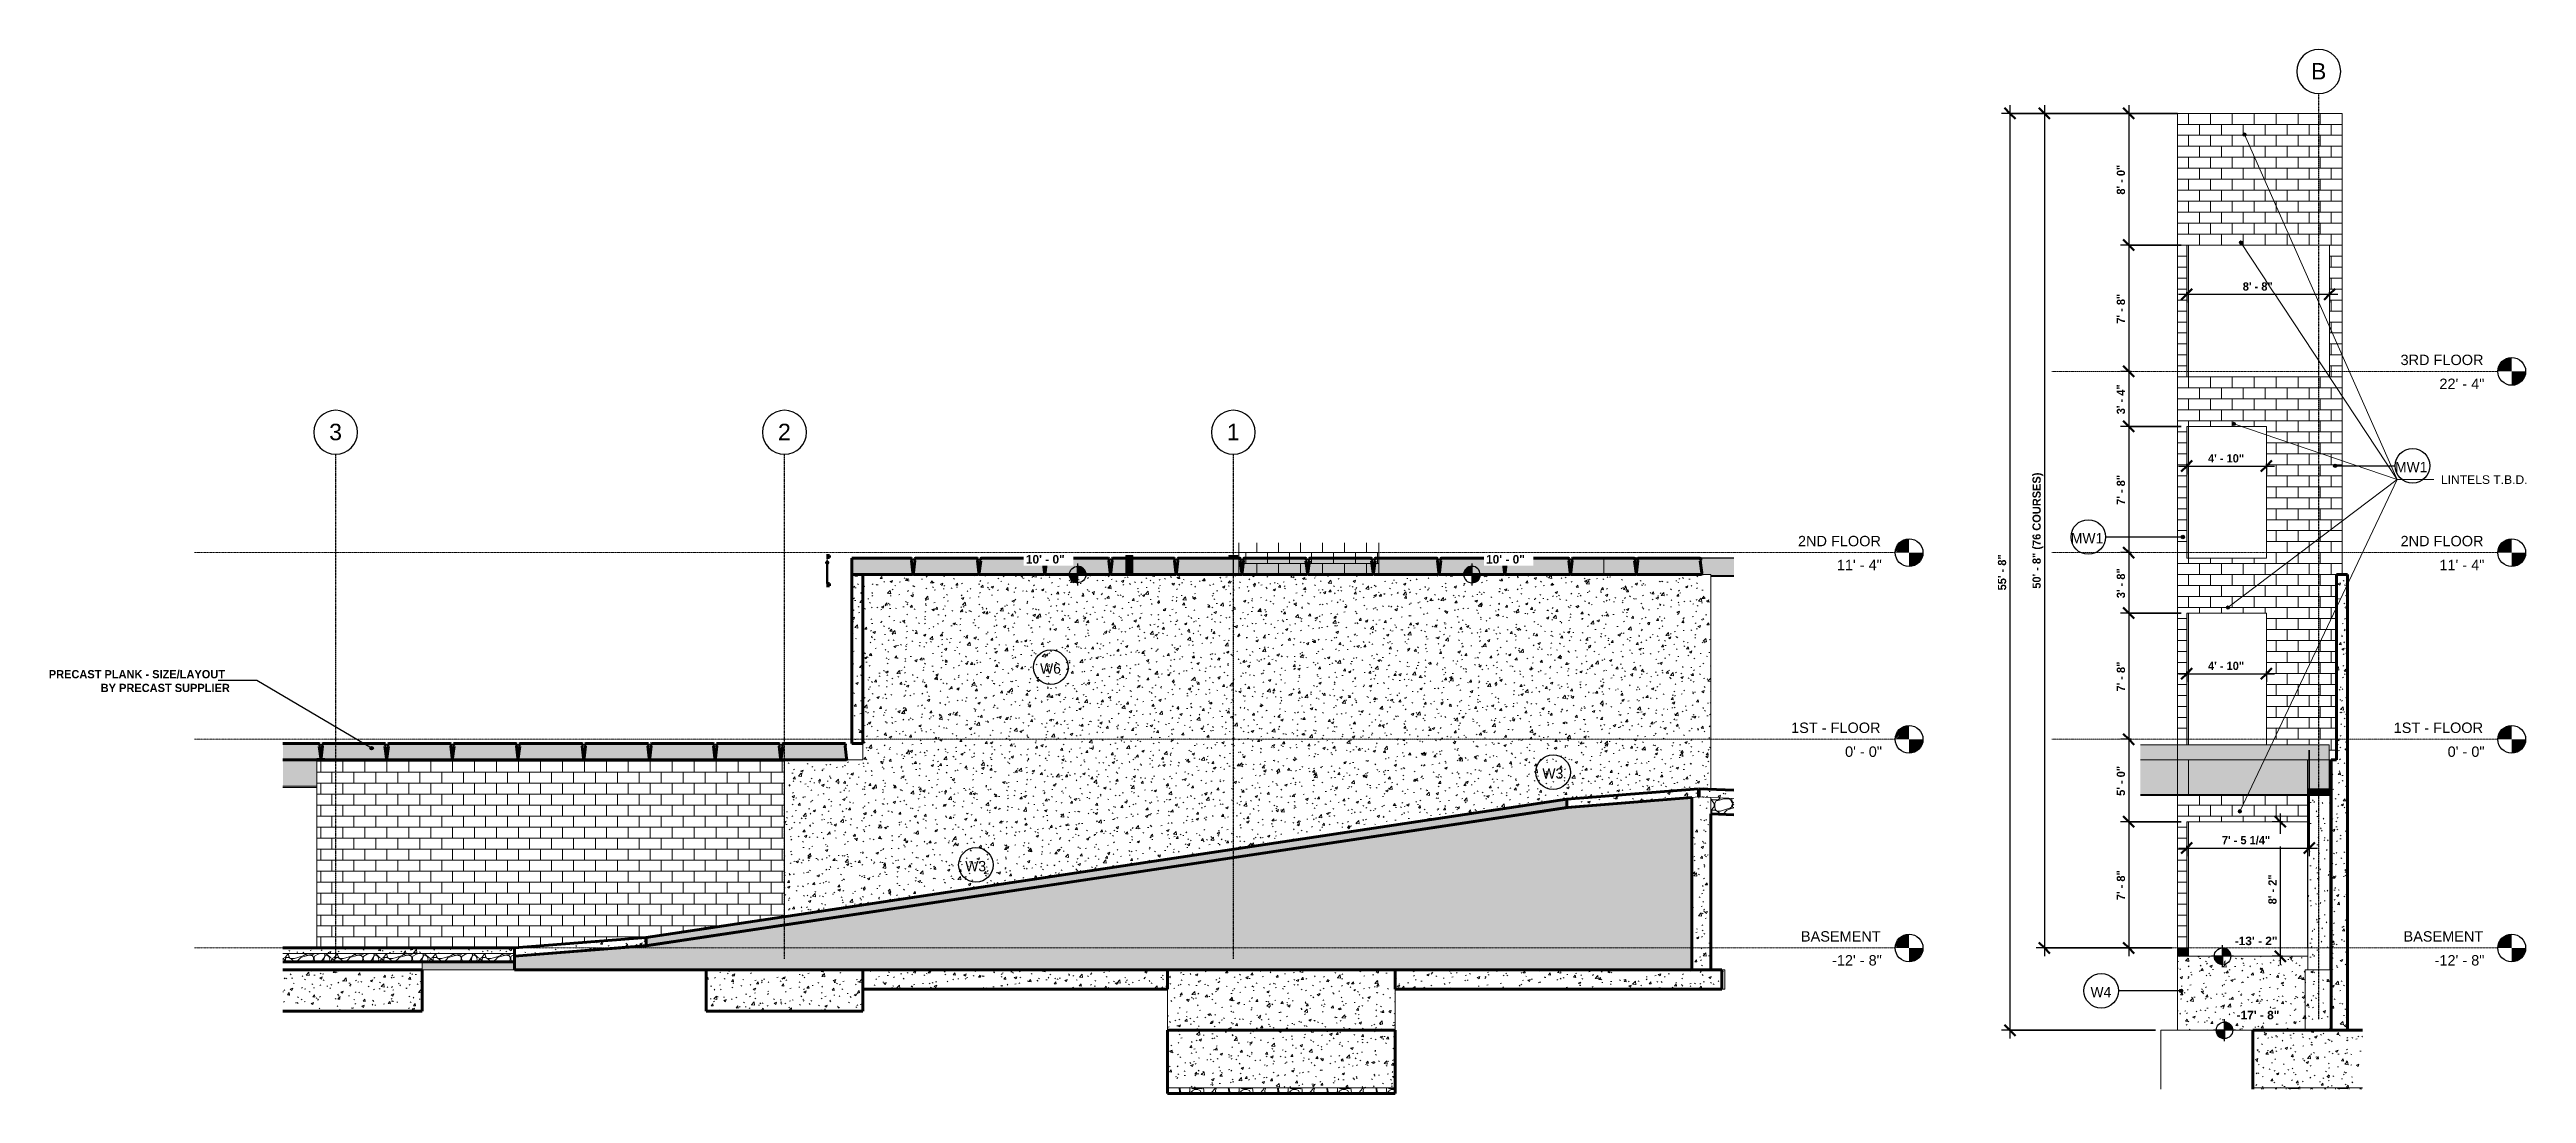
# Model space of a CAD drawing. Header units: inches. Extents: x 2619 to 6090, y -258 to 503.
# Drawn here: x 2619 to 4423, y -258 to 503 of the extents above; entities that cross this region are included whole.
import ezdxf

# ---------------------------------------------------------------- set-up
doc = ezdxf.new("R2010")
doc.units = ezdxf.units.IN
doc.header["$MEASUREMENT"] = 0
doc.linetypes.add('Grid Line 1_2_', pattern=[0.875, 0.5, -0.125, 0.125, -0.125])
for name, color, linetype, lineweight in [('A-ANNO-DIMS', 211, 'Continuous', 9), ('A-ANNO-DIMS-64', 211, 'Continuous', 9), ('A-ANNO-IDEN', 131, 'Continuous', 30), ('A-FLOR', 192, 'Continuous', 18), ('A-FLOR-LEVL', 51, 'Continuous', 9), ('A-FLOR-MCUT', 51, 'Continuous', 18), ('A-FLOR-PATT', 8, 'Continuous', 60), ('A-WALL', 113, 'Continuous', 18), ('A-WALL-IDEN', 211, 'Continuous', 30), ('A-WALL-PATT', 111, 'Continuous', 18), ('G-ANNO-DIMS', 111, 'Continuous', 9), ('G-ANNO-TEXT', 231, 'Continuous', 9), ('S-BEAM', 12, 'Continuous', 9), ('S-COLS', 52, 'Continuous', 9), ('S-FNDN', 32, 'Continuous', 18), ('S-GRID', 1, 'Continuous', 9), ('S-GRID-IDEN', 1, 'Continuous', 30)]:
    doc.layers.add(name, color=color, linetype=linetype, lineweight=lineweight)
doc.styles.add('Arial', font='arial.ttf', dxfattribs={"height": 12})
doc.styles.add('Arial_1', font='arial.ttf', dxfattribs={"height": 7.559055})
doc.styles.add('Arial_2', font='arial.ttf', dxfattribs={"height": 6.299213})
doc.styles.add('Arial_B', font='arialbd.ttf', dxfattribs={"height": 6.190476})
doc.styles.add('Century Gothic', font='', dxfattribs={"height": 7.559055})
doc.styles.add('Century Gothic_B', font='', dxfattribs={"height": 6})
doc.styles.get('Century Gothic').set_extended_font_data('Century Gothic')
doc.styles.get('Century Gothic_B').set_extended_font_data('Century Gothic', bold=True)
doc.dimstyles.new('OD__1_16__Tol__', dxfattribs={"dimscale": 12, "dimtxt": 6.26501, "dimasz": 0.666667, "dimexe": 0.5, "dimexo": 0.333333, "dimgap": 0.083333, "dimtad": 1, "dimdec": 4, "dimrnd": 0.0625, "dimzin": 3, "dimdsep": 46, "dimlunit": 4, "dimtxsty": 'Century Gothic_B', "dimblk1": 'OBLIQUE', "dimblk2": 'OBLIQUE', "dimsah": 1, "dimcen": 0.09, "dimdle": 0.5, "dimazin": 0, "dimtfac": 1, "dimtdec": 4, "dimtix": 1, "dimtmove": 0, "dimatfit": 3, "dimfxl": 1, "dimtvp": 1, "dimtfill": 1, "dimfrac": 2, "dimtolj": 1, "dimtzin": 0, "dimlwd": 30, "dimlwe": 30, "dimarcsym": 2})
doc.dimstyles.new('OD__1_4__Tol__', dxfattribs={"dimscale": 12, "dimtxt": 6.26501, "dimasz": 0.666667, "dimexe": 0.5, "dimexo": 0.333333, "dimgap": 0.083333, "dimtad": 1, "dimrnd": 0.25, "dimzin": 1, "dimdsep": 46, "dimlunit": 4, "dimtxsty": 'Century Gothic_B', "dimblk1": 'OBLIQUE', "dimblk2": 'OBLIQUE', "dimsah": 1, "dimcen": 0.09, "dimdle": 0.5, "dimazin": 0, "dimtfac": 1, "dimtdec": 4, "dimtix": 1, "dimtmove": 0, "dimatfit": 3, "dimfxl": 1, "dimtvp": 1, "dimtfill": 1, "dimfrac": 2, "dimtolj": 1, "dimtzin": 0, "dimlwd": 30, "dimlwe": 30, "dimarcsym": 2})
pattern_1 = [(50, (3697.257, 0), (18.36206, -1.60683), [1.92, -21.12]), (355, (3697.257, 0), (-3.55226, 19.25587), [1.536, -16.896]), (100.451, (3698.787, -0.134), (14.8102, 17.6493), [1.632, -17.949]), (46.184, (3697.257, 5.12), (27.32125, -4.2376), [2.88, -31.68]), (96.636, (3699.534, 4.767), (23.9275, 24.9372), [2.448, -26.924]), (351.184, (3697.257, 5.12), (23.92765, 24.9374), [2.304, -25.344]), (21, (3699.817, 3.84), (15.2808, -10.30746), [1.92, -21.12]), (326, (3699.817, 3.84), (6.22856, 18.56374), [1.536, -16.896]), (71.451, (3701.09, 2.981), (21.50985, 8.25628), [1.632, -17.949]), (37.5, (3697.257, 0), (0.311095, 8.522537), [0.845, -15.846, 0.845, -16.307, -16.96]), (37.5, (3697.257, 0), (0.311095, 8.522537), [-33.843, 0.845, -16.115]), (7.5, (3697.257, 0), (6.73464, 10.09743), [0.845, -8.934, 0.845, -15.462, -6.464]), (7.5, (3697.257, 0), (6.73464, 10.09743), [-26.086, 0.845, -5.619]), (327.5, (3691.548, 0), (13.666107, -0.577186), [0.845, -5.555, 0.845, -19.123, -26.496]), (327.5, (3691.548, 0), (13.666107, -0.577186), [-26.368, 0.845, -25.651]), (317.5, (3688.988, 0), (14.92985, 2.56286), [0.845, -7.475, 0.845, -12.416, -18.816]), (317.5, (3688.988, 0), (14.92985, 2.56286), [-21.581, 0.845, -17.971])]
pattern_2 = [(212.005, (3695.107, 5.375), (-107.493804, -71.661392), [3.38, -334.649]), (213.69, (3697.257, 6.808), (-35.83118, -35.83137), [2.584, -126.607]), (198.435, (3698.332, 7.166), (-71.66161, -35.8312), [1.133, -112.175]), (180, (3699.765, 7.166), (-4e-15, -35.831), [1.433, -34.398]), (161.565, (3700.84, 6.808), (-35.83082, -0.00028), [1.133, -112.175]), (333.435, (3701.198, 32.606), (35.83075, 3e-05), [1.602, -78.518]), (296.565, (3700.84, 33.323), (35.83072, -35.83079), [0.801, -79.319]), (270, (3700.84, 35.114), (35.831, 2e-15), [1.792, -34.039]), (186.34, (3701.198, 11.824), (-286.648447, -35.830206), [3.245, -321.219]), (296.565, (3709.081, 34.039), (35.83072, -35.83079), [0.801, -79.319]), (303.69, (3708.364, 35.114), (35.83137, -35.83118), [1.292, -127.899]), (229.399, (3714.097, 19.349), (-179.154167, -214.986598), [3.303, -327.042]), (243.435, (3715.172, 21.499), (3e-05, -35.83075), [2.404, -77.717]), (213.69, (3727.713, 17.557), (-35.83118, -35.83137), [1.292, -127.899]), (33.69, (3716.964, 7.525), (35.83118, 35.83137), [1.292, -127.899]), (0, (3716.247, 7.525), (0, 35.831), [0.717, -35.114]), (333.435, (3715.531, 7.883), (35.83075, 3e-05), [0.801, -79.319]), (284.036, (3715.172, 9.316), (35.8303, -107.4934), [1.477, -146.258]), (270, (3715.172, 10.033), (35.831, 2e-15), [0.717, -35.114]), (243.435, (3715.172, 10.749), (3e-05, -35.83075), [0.801, -79.319]), (135, (3715.172, 11.108), (-35.8305, 0), [0.507, -50.166]), (90, (3715.172, 10.75), (-35.831, 2e-15), [0.358, -35.473]), (18.435, (3728.071, 27.232), (71.66161, 35.8312), [2.266, -111.042]), (6.34, (3730.221, 27.948), (286.648447, 35.830206), [3.245, -321.219]), (180, (3728.788, 19.35), (-4e-15, -35.831), [2.15, -33.681]), (197.354, (3734.521, 21.14), (-107.493431, -35.8316094), [6.006, -594.631]), (198.435, (3735.596, 21.499), (-71.66161, -35.8312), [1.133, -112.175]), (213.69, (3736.671, 22.215), (-35.83118, -35.83137), [1.292, -127.899]), (251.565, (3737.029, 23.29), (0.00028, -35.83082), [1.133, -112.175]), (243.435, (3737.388, 24.007), (3e-05, -35.83075), [0.801, -79.319]), (270, (3737.388, 24.723), (35.831, 2e-15), [0.717, -35.114]), (293.199, (3736.313, 27.232), (35.831543, -71.661411), [2.729, -270.152]), (315, (3735.238, 28.307), (35.8305, 0), [1.52, -49.153]), (0, (3733.446, 28.307), (0, 35.831), [1.792, -34.039]), (341.565, (3725.563, 19.707), (35.83082, 0.00028), [1.133, -112.175]), (303.69, (3724.847, 20.782), (35.83137, -35.83118), [1.292, -127.899]), (279.462, (3724.488, 22.932), (35.83041, -179.15515), [2.18, -215.772]), (270, (3724.488, 25.082), (35.831, 2e-15), [2.15, -33.681]), (239.036, (3725.563, 26.873), (-35.831504, -71.662247), [2.089, -206.84]), (188.13, (3728.071, 27.232), (-214.986547, -35.830414), [2.534, -250.83]), (116.565, (3701.556, 26.157), (-35.83072, 35.83079), [0.801, -79.319]), (135, (3702.273, 25.44), (-35.8305, 0), [1.013, -49.659]), (168.69, (3704.065, 25.082), (-35.83081, 4e-05), [1.827, -180.876]), (191.31, (3705.856, 25.44), (-143.32418, -35.831175), [1.827, -180.876]), (194.036, (3707.289, 25.798), (-107.4934, -35.8303), [1.477, -146.258]), (236.31, (3708.006, 26.873), (-35.83077, -71.66232), [1.292, -127.899]), (236.31, (3708.723, 27.948), (-35.83077, -71.66232), [1.292, -127.899]), (270, (3708.723, 29.023), (35.831, 2e-15), [1.075, -34.756]), (291.801, (3708.006, 30.815), (35.83089, -71.662315), [1.93, -191.026]), (116.565, (3708.364, 23.29), (-35.83072, 35.83079), [1.602, -78.518]), (168.69, (3710.156, 22.932), (-35.83081, 4e-05), [1.827, -180.876]), (194.036, (3711.589, 23.29), (-107.4934, -35.8303), [1.477, -146.258]), (225, (3712.664, 24.365), (0, -35.8305), [1.52, -49.153]), (251.565, (3713.022, 25.44), (0.00028, -35.83082), [1.133, -112.175]), (296.565, (3712.306, 26.873), (35.83072, -35.83079), [1.602, -78.518]), (315, (3711.59, 27.59), (35.8305, 0), [1.013, -49.659]), (326.31, (3710.514, 28.307), (71.66232, -35.83077), [1.292, -127.899]), (0, (3709.798, 28.307), (0, 35.831), [0.717, -35.114]), (33.69, (3708.723, 27.59), (35.83118, 35.83137), [1.292, -127.899]), (71.565, (3708.364, 26.515), (-0.00028, 35.83082), [1.133, -112.175]), (63.435, (3708.006, 25.798), (-3e-05, 35.83075), [0.801, -79.319]), (71.565, (3707.648, 24.723), (-0.00028, 35.83082), [1.133, -112.175]), (104.036, (3707.648, 23.29), (-35.8303, 107.4934), [1.477, -146.258]), (45, (3706.93, 22.574), (0, 35.8305), [1.013, -49.659]), (18.435, (3705.856, 22.215), (71.66161, 35.8312), [1.133, -112.175]), (0, (3704.065, 22.215), (0, 35.831), [1.792, -34.039]), (14.036, (3702.631, 21.857), (107.4934, 35.8303), [1.477, -146.258]), (341.565, (3701.556, 22.215), (35.83082, 0.00028), [1.133, -112.175]), (270, (3701.556, 23.29), (35.831, 2e-15), [1.075, -34.756]), (225, (3702.63, 24.365), (0, -35.8305), [1.52, -49.153]), (198.435, (3704.781, 25.082), (-71.66161, -35.8312), [2.266, -111.042]), (180, (3706.573, 25.082), (-4e-15, -35.831), [1.792, -34.039]), (153.435, (3707.289, 24.723), (-35.83075, -3e-05), [0.801, -79.319]), (206.565, (3720.905, 18.99), (-35.83079, -35.83072), [0.801, -79.319]), (146.31, (3721.98, 18.274), (-71.66232, 35.83077), [1.292, -127.899]), (119.745, (3723.413, 15.766), (-107.493337, 179.1553), [2.889, -285.99]), (95.711, (3723.772, 12.183), (-35.832982, 322.478861), [3.601, -356.497]), (90, (3723.772, 11.824), (-35.831, 2e-15), [0.358, -35.473]), (63.435, (3723.413, 11.108), (-3e-05, 35.83075), [0.801, -79.319]), (26.565, (3722.697, 10.749), (35.83079, 35.83072), [0.801, -79.319]), (0, (3721.622, 10.75), (0, 35.831), [1.075, -34.756]), (0, (3721.264, 10.75), (0, 35.831), [0.358, -35.473]), (0, (3720.547, 10.75), (0, 35.831), [0.717, -35.114]), (326.31, (3719.472, 11.466), (71.66232, -35.83077), [1.292, -127.899]), (333.435, (3718.755, 11.824), (35.83075, 3e-05), [0.801, -79.319]), (284.036, (3718.397, 13.257), (35.8303, -107.4934), [1.477, -146.258]), (270, (3718.397, 13.974), (35.831, 2e-15), [0.717, -35.114]), (270, (3718.397, 15.05), (35.831, 2e-15), [1.075, -34.756]), (258.69, (3718.755, 16.841), (-4e-05, -35.83081), [1.827, -180.876]), (231.34, (3720.189, 18.632), (-107.49363, -143.32405), [2.294, -227.136]), (270, (3727.713, 17.916), (35.831, 2e-15), [0.358, -35.473]), (270, (3727.713, 18.274), (35.831, 2e-15), [0.358, -35.473]), (326.31, (3726.638, 18.99), (71.66232, -35.83077), [1.292, -127.899]), (333.435, (3724.488, 20.065), (35.83075, 3e-05), [2.404, -77.717]), (0, (3722.697, 20.065), (0, 35.831), [1.792, -34.039]), (63.435, (3722.338, 19.349), (-3e-05, 35.83075), [0.801, -79.319]), (90, (3722.338, 17.916), (-35.831, 2e-15), [1.433, -34.398]), (135, (3723.413, 16.84), (-35.8305, 0), [1.52, -49.153]), (161.565, (3724.488, 16.482), (-35.83082, -0.00028), [1.133, -112.175]), (180, (3725.563, 16.482), (-4e-15, -35.831), [1.075, -34.756]), (198.435, (3726.638, 16.841), (-71.66161, -35.8312), [1.133, -112.175]), (351.87, (3712.664, 36.189), (35.83108, -0.00022), [5.067, -248.296]), (14.036, (3711.231, 35.831), (107.4934, 35.8303), [1.477, -146.258]), (53.13, (3710.156, 34.398), (71.66259, 107.49307), [1.792, -177.364]), (95.194, (3710.514, 30.456), (-35.828378, 358.310784), [3.958, -391.809]), (101.31, (3710.873, 28.665), (-35.831175, 143.32418), [1.827, -180.876]), (143.13, (3712.306, 27.59), (-107.49307, 71.66259), [1.792, -177.364]), (161.565, (3713.381, 27.232), (-35.83082, -0.00028), [1.133, -112.175]), (198.435, (3714.456, 27.59), (-71.66161, -35.8312), [1.133, -112.175]), (225, (3716.247, 29.38), (0, -35.8305), [2.534, -48.139]), (228.814, (3718.755, 32.248), (-214.98656, -250.817445), [3.809, -377.08]), (251.565, (3719.114, 33.323), (0.00028, -35.83082), [1.133, -112.175]), (270, (3719.114, 33.68), (35.831, 2e-15), [0.358, -35.473]), (288.435, (3718.755, 34.756), (35.8312, -71.66161), [1.133, -112.175]), (326.31, (3717.68, 35.473), (71.66232, -35.83077), [1.292, -127.899]), (90, (3701.198, 26.873), (-35.831, 2e-15), [2.508, -33.323]), (338.199, (3706.215, 31.531), (107.493345, -35.82989), [1.93, -191.026]), (0, (3704.065, 31.53), (0, 35.831), [2.15, -33.681]), (30.964, (3702.273, 30.456), (107.492436, 71.66234), [2.089, -206.84]), (45, (3701.198, 29.38), (0, 35.8305), [1.52, -49.153]), (90, (3695.465, 15.407), (-35.831, 2e-15), [2.508, -33.323]), (116.565, (3696.54, 13.257), (-35.83072, 35.83079), [2.404, -77.717]), (153.435, (3698.69, 12.183), (-35.83075, -3e-05), [2.404, -77.717]), (180, (3700.482, 12.183), (-4e-15, -35.831), [1.792, -34.039]), (218.66, (3702.273, 13.616), (-35.830982, -35.83138), [2.294, -227.136]), (231.34, (3703.706, 15.407), (-107.49363, -143.32405), [2.294, -227.136]), (213.69, (3705.856, 16.841), (-35.83118, -35.83137), [2.584, -126.607]), (239.036, (3706.931, 18.632), (-35.831504, -71.662247), [2.089, -206.84]), (270, (3706.93, 19.35), (35.831, 2e-15), [0.717, -35.114]), (270, (3706.93, 20.424), (35.831, 2e-15), [1.075, -34.756]), (315, (3705.856, 21.5), (35.8305, 0), [1.52, -49.153]), (350.538, (3703.706, 21.857), (35.83158, 0.00053), [2.18, -215.772]), (14.036, (3700.84, 21.14), (107.4934, 35.8303), [2.955, -144.78]), (18.435, (3697.615, 20.065), (71.66161, 35.8312), [3.399, -109.908]), (45, (3696.54, 18.99), (0, 35.8305), [1.52, -49.153]), (45, (3695.465, 17.916), (0, 35.8305), [1.52, -49.153]), (108.435, (3703.348, 10.033), (-35.8312, 71.66161), [2.266, -111.042]), (126.87, (3704.423, 8.599), (-35.830664, 35.830736), [1.792, -177.364]), (146.31, (3705.498, 7.883), (-71.66232, 35.83077), [1.292, -127.899]), (161.565, (3706.573, 7.525), (-35.83082, -0.00028), [1.133, -112.175]), (135, (3707.648, 6.45), (-35.8305, 0), [1.52, -49.153]), (161.565, (3708.723, 6.091), (-35.83082, -0.00028), [1.133, -112.175]), (180, (3709.798, 6.09), (-4e-15, -35.831), [1.075, -34.756]), (206.565, (3710.514, 6.45), (-35.83079, -35.83072), [0.801, -79.319]), (206.565, (3711.947, 7.166), (-35.83079, -35.83072), [1.602, -78.518]), (189.462, (3714.097, 7.525), (-179.15515, -35.83041), [2.18, -215.772]), (243.435, (3714.814, 8.958), (3e-05, -35.83075), [1.602, -78.518]), (270, (3714.814, 9.316), (35.831, 2e-15), [0.358, -35.473]), (270, (3714.814, 10.033), (35.831, 2e-15), [0.717, -35.114]), (326.31, (3713.739, 12.183), (71.66232, -35.83077), [1.292, -127.899]), (327.995, (3710.873, 13.974), (179.15626, -107.492233), [3.38, -334.649]), (329.036, (3709.081, 15.049), (71.662247, -35.831504), [2.089, -206.84]), (341.565, (3706.931, 15.766), (35.83082, 0.00028), [2.266, -111.042]), (0, (3705.498, 15.766), (0, 35.831), [1.433, -34.398]), (33.69, (3704.423, 15.049), (35.83118, 35.83137), [1.292, -127.899]), (53.13, (3703.348, 13.616), (71.66259, 107.49307), [1.792, -177.364]), (63.435, (3702.631, 12.183), (-3e-05, 35.83075), [1.602, -78.518]), (225, (3719.114, 9.316), (0, -35.8305), [1.52, -49.153]), (236.31, (3719.83, 10.391), (-35.83077, -71.66232), [1.292, -127.899]), (270, (3719.83, 10.75), (35.831, 2e-15), [0.358, -35.473]), (315, (3719.114, 11.466), (35.8305, 0), [1.013, -49.659]), (333.435, (3717.68, 12.183), (35.83075, 3e-05), [1.602, -78.518]), (18.435, (3715.531, 11.466), (71.66161, 35.8312), [2.266, -111.042]), (75.964, (3715.172, 10.033), (9e-05, 35.83076), [1.477, -146.258]), (71.565, (3699.048, 3.225), (-0.00028, 35.83082), [1.133, -112.175]), (135, (3699.765, 2.508), (-35.8305, 0), [1.013, -49.659]), (146.31, (3700.84, 1.792), (-71.66232, 35.83077), [1.292, -127.899]), (153.435, (3702.273, 1.075), (-35.83075, -3e-05), [1.602, -78.518]), (180, (3702.63, 1.075), (-4e-15, -35.831), [0.358, -35.473]), (161.565, (3703.706, 0.717), (-35.83082, -0.00028), [1.133, -112.175]), (180, (3705.14, 0.717), (-4e-15, -35.831), [1.433, -34.398]), (198.435, (3706.215, 1.075), (-71.66161, -35.8312), [1.133, -112.175]), (210.964, (3708.006, 2.15), (-107.492436, -71.66234), [2.089, -206.84]), (206.565, (3708.723, 2.508), (-35.83079, -35.83072), [0.801, -79.319]), (251.565, (3709.081, 3.583), (0.00028, -35.83082), [1.133, -112.175]), (303.69, (3708.364, 4.658), (35.83137, -35.83118), [1.292, -127.899]), (306.87, (3707.289, 6.091), (35.830664, -35.830736), [1.792, -177.364]), (323.13, (3705.856, 7.166), (107.49307, -71.66259), [1.792, -177.364]), (345.964, (3704.423, 7.525), (35.83076, -9e-05), [1.477, -146.258]), (18.435, (3703.348, 7.166), (71.66161, 35.8312), [1.133, -112.175]), (30.964, (3701.556, 6.091), (107.492436, 71.66234), [2.089, -206.84]), (39.806, (3699.407, 4.3), (35.830853, 35.831773), [2.798, -277.051]), (135, (3710.156, 1.075), (-35.8305, 0), [0.507, -50.166]), (153.435, (3710.873, 0.717), (-35.83075, -3e-05), [0.801, -79.319]), (191.31, (3712.664, 1.075), (-143.32418, -35.831175), [1.827, -180.876]), (165.964, (3714.097, 0.717), (-35.83076, 9e-05), [1.477, -146.258]), (175.236, (3718.397, 0.358), (-35.830803, -0.000191), [4.315, -427.148]), (206.565, (3719.114, 0.717), (-35.83079, -35.83072), [0.801, -79.319]), (225, (3719.83, 1.433), (0, -35.8305), [1.013, -49.659]), (270, (3719.83, 3.225), (35.831, 2e-15), [1.792, -34.039]), (270, (3719.83, 4.3), (35.831, 2e-15), [1.075, -34.756]), (308.66, (3718.397, 6.091), (35.83138, -35.830982), [2.294, -227.136]), (338.199, (3716.606, 6.808), (107.493345, -35.82989), [1.93, -191.026]), (348.69, (3714.814, 7.166), (35.83081, -4e-05), [1.827, -180.876]), (18.435, (3711.589, 6.091), (71.66161, 35.8312), [3.399, -109.908]), (36.87, (3710.156, 5.016), (35.830736, 35.830664), [1.792, -177.364]), (68.199, (3709.439, 3.225), (35.82989, 107.493345), [1.93, -191.026]), (101.31, (3709.798, 1.433), (-35.831175, 143.32418), [1.827, -180.876]), (348.69, (3706.573, 35.473), (35.83081, -4e-05), [1.827, -180.876]), (354.806, (3702.631, 35.831), (35.831151, 0.000268), [3.958, -391.809]), (0, (3701.556, 35.83), (0, 35.831), [1.075, -34.756]), (45, (3700.84, 35.114), (0, 35.8305), [1.013, -49.659]), (180, (3703.706, 31.89), (-4e-15, -35.831), [1.075, -34.756]), (188.13, (3706.215, 32.248), (-214.986547, -35.830414), [2.534, -250.83]), (172.875, (3709.081, 31.89), (-35.830658, 0.000238), [2.889, -285.99]), (225, (3709.44, 32.248), (0, -35.8305), [0.507, -50.166]), (270, (3709.44, 33.323), (35.831, 2e-15), [1.075, -34.756]), (161.565, (3720.905, 34.398), (-35.83082, -0.00028), [1.133, -112.175]), (180, (3722.338, 34.398), (-4e-15, -35.831), [1.433, -34.398]), (198.435, (3723.413, 34.756), (-71.66161, -35.8312), [1.133, -112.175]), (170.538, (3725.563, 34.398), (-35.83158, -0.00053), [2.18, -215.772]), (213.69, (3726.638, 35.114), (-35.83118, -35.83137), [1.292, -127.899]), (270, (3726.638, 35.473), (35.831, 2e-15), [0.358, -35.473]), (296.565, (3726.28, 36.189), (35.83072, -35.83079), [0.801, -79.319]), (341.565, (3724.13, 36.906), (35.83082, 0.00028), [2.266, -111.042]), (341.565, (3721.98, 37.623), (35.83082, 0.00028), [2.266, -111.042]), (14.036, (3720.547, 37.264), (107.4934, 35.8303), [1.477, -146.258]), (45, (3719.472, 36.19), (0, 35.8305), [1.52, -49.153]), (104.036, (3719.83, 34.756), (-35.8303, 107.4934), [1.477, -146.258]), (0, (3691.882, 3.583), (0, 35.831), [0.358, -35.473]), (315, (3691.165, 4.3), (35.8305, 0), [1.013, -49.659]), (274.764, (3690.807, 8.599), (35.833932, -394.141596), [4.315, -427.148]), (255.964, (3691.165, 10.033), (-9e-05, -35.83076), [1.477, -146.258]), (225, (3691.882, 10.75), (0, -35.8305), [1.013, -49.659]), (198.435, (3695.107, 11.824), (-71.66161, -35.8312), [3.399, -109.908]), (180, (3695.465, 11.824), (-4e-15, -35.831), [0.358, -35.473]), (171.87, (3697.973, 11.466), (-35.83108, 0.00022), [2.534, -250.83]), (146.31, (3702.273, 11.108), (-71.66232, 35.83077), [1.292, -127.899]), (108.435, (3702.99, 8.958), (-35.8312, 71.66161), [2.266, -111.042]), (90, (3702.99, 8.6), (-35.831, 2e-15), [0.358, -35.473]), (71.565, (3702.631, 7.525), (-0.00028, 35.83082), [1.133, -112.175]), (26.565, (3701.915, 7.166), (35.83079, 35.83072), [0.801, -79.319]), (18.435, (3700.84, 6.808), (71.66161, 35.8312), [1.133, -112.175]), (126.87, (3720.189, 4.3), (-35.830664, 35.830736), [1.792, -177.364]), (123.69, (3720.905, 3.225), (-35.83137, 35.83118), [1.292, -127.899]), (149.036, (3722.697, 2.15), (-71.662247, 35.831504), [2.089, -206.84]), (168.69, (3724.488, 1.792), (-35.83081, 4e-05), [1.827, -180.876]), (213.69, (3725.563, 2.508), (-35.83118, -35.83137), [1.292, -127.899]), (251.565, (3725.922, 3.583), (0.00028, -35.83082), [1.133, -112.175]), (270, (3725.922, 3.94), (35.831, 2e-15), [0.358, -35.473]), (279.462, (3725.563, 6.091), (35.83041, -179.15515), [2.18, -215.772]), (243.435, (3725.922, 6.808), (3e-05, -35.83075), [0.801, -79.319]), (270, (3725.922, 7.166), (35.831, 2e-15), [0.358, -35.473]), (296.565, (3724.847, 9.316), (35.83072, -35.83079), [2.404, -77.717]), (329.036, (3723.055, 10.391), (71.662247, -35.831504), [2.089, -206.84]), (8.13, (3720.547, 10.033), (214.986547, 35.830414), [2.534, -250.83]), (45, (3719.114, 8.6), (0, 35.8305), [2.027, -48.646]), (45, (3718.397, 7.883), (0, 35.8305), [1.013, -49.659]), (90, (3718.397, 6.808), (-35.831, 2e-15), [1.075, -34.756]), (123.69, (3719.114, 5.733), (-35.83137, 35.83118), [1.292, -127.899]), (101.31, (3724.488, 12.183), (-35.831175, 143.32418), [1.827, -180.876]), (108.435, (3724.847, 11.108), (-35.8312, 71.66161), [1.133, -112.175]), (135, (3725.205, 10.75), (-35.8305, 0), [0.507, -50.166]), (180, (3726.28, 10.75), (-4e-15, -35.831), [1.075, -34.756]), (213.69, (3727.355, 11.466), (-35.83118, -35.83137), [1.292, -127.899]), (187.125, (3730.221, 11.824), (-250.817593, -35.83071), [2.889, -285.99]), (236.31, (3730.938, 12.899), (-35.83077, -71.66232), [1.292, -127.899]), (270, (3730.938, 13.257), (35.831, 2e-15), [0.358, -35.473]), (288.435, (3730.58, 14.332), (35.8312, -71.66161), [1.133, -112.175]), (285.945, (3729.863, 16.841), (35.830585, -107.493543), [2.609, -258.245]), (315, (3729.146, 17.557), (35.8305, 0), [1.013, -49.659]), (18.435, (3728.071, 17.199), (71.66161, 35.8312), [1.133, -112.175]), (29.745, (3725.563, 15.766), (179.1553, 107.493337), [2.889, -285.99]), (18.435, (3724.488, 15.407), (71.66161, 35.8312), [1.133, -112.175]), (75.964, (3724.13, 13.974), (9e-05, 35.83076), [1.477, -146.258]), (180, (3713.74, 23.29), (-4e-15, -35.831), [1.075, -34.756]), (180, (3714.456, 23.29), (-4e-15, -35.831), [0.717, -35.114]), (135, (3715.172, 22.574), (-35.8305, 0), [1.013, -49.659]), (90, (3715.172, 21.5), (-35.831, 2e-15), [1.075, -34.756]), (26.565, (3709.798, 15.766), (35.83079, 35.83072), [2.404, -77.717]), (341.565, (3708.723, 16.124), (35.83082, 0.00028), [1.133, -112.175]), (300.964, (3707.648, 17.916), (71.66234, -107.492436), [2.089, -206.84]), (71.565, (3714.456, 18.99), (-0.00028, 35.83082), [1.133, -112.175]), (90, (3714.456, 17.2), (-35.831, 2e-15), [1.792, -34.039]), (123.69, (3715.172, 16.124), (-35.83137, 35.83118), [1.292, -127.899]), (153.435, (3716.606, 15.407), (-35.83075, -3e-05), [1.602, -78.518]), (198.435, (3717.68, 15.766), (-71.66161, -35.8312), [1.133, -112.175]), (243.435, (3718.039, 16.482), (3e-05, -35.83075), [0.801, -79.319]), (255.964, (3718.397, 17.916), (-9e-05, -35.83076), [1.477, -146.258]), (251.565, (3718.755, 18.99), (0.00028, -35.83082), [1.133, -112.175]), (291.801, (3718.039, 20.782), (35.83089, -71.662315), [1.93, -191.026]), (323.13, (3716.606, 21.857), (107.49307, -71.66259), [1.792, -177.364]), (18.435, (3715.531, 21.499), (71.66161, 35.8312), [1.133, -112.175]), (63.435, (3714.814, 20.065), (-3e-05, 35.83075), [1.602, -78.518]), (135, (3711.947, 13.616), (-35.8305, 0), [1.52, -49.153]), (149.036, (3713.739, 12.541), (-71.662247, 35.831504), [2.089, -206.84]), (146.31, (3714.814, 11.824), (-71.66232, 35.83077), [1.292, -127.899]), (180, (3715.53, 11.824), (-4e-15, -35.831), [0.717, -35.114]), (210.964, (3717.322, 12.899), (-107.492436, -71.66234), [2.089, -206.84]), (243.435, (3717.68, 13.616), (3e-05, -35.83075), [0.801, -79.319]), (303.69, (3716.964, 14.691), (35.83137, -35.83118), [1.292, -127.899]), (321.34, (3715.172, 16.124), (143.32405, -107.49363), [2.294, -227.136]), (345.964, (3713.739, 16.482), (35.83076, -9e-05), [1.477, -146.258]), (11.31, (3711.947, 16.124), (143.32418, 35.831175), [1.827, -180.876]), (26.565, (3711.231, 15.766), (35.83079, 35.83072), [0.801, -79.319]), (71.565, (3710.873, 14.691), (-0.00028, 35.83082), [1.133, -112.175]), (15.945, (3710.156, 22.574), (107.493543, 35.830585), [2.609, -258.245]), (29.745, (3707.648, 21.14), (179.1553, 107.493337), [2.889, -285.99]), (63.435, (3707.289, 20.424), (-3e-05, 35.83075), [0.801, -79.319]), (90, (3707.29, 19.35), (-35.831, 2e-15), [1.075, -34.756]), (104.036, (3707.648, 17.916), (-35.8303, 107.4934), [1.477, -146.258]), (120.964, (3708.723, 16.124), (-71.66234, 107.492436), [2.089, -206.84]), (153.435, (3728.788, 35.114), (-35.83075, -3e-05), [0.801, -79.319]), (180, (3729.505, 35.114), (-4e-15, -35.831), [0.717, -35.114]), (209.745, (3732.013, 36.548), (-179.1553, -107.493337), [2.889, -285.99]), (225, (3733.446, 37.98), (0, -35.8305), [2.027, -48.646]), (239.036, (3734.521, 39.772), (-35.831504, -71.662247), [2.089, -206.84]), (239.036, (3735.596, 41.564), (-35.831504, -71.662247), [2.089, -206.84]), (270, (3735.596, 41.922), (35.831, 2e-15), [0.358, -35.473]), (333.435, (3734.879, 42.281), (35.83075, 3e-05), [0.801, -79.319]), (0, (3733.804, 42.28), (0, 35.831), [1.075, -34.756]), (45, (3732.73, 41.206), (0, 35.8305), [1.52, -49.153]), (26.565, (3728.43, 39.056), (35.83079, 35.83072), [4.807, -75.313]), (30.964, (3726.638, 37.981), (107.492436, 71.66234), [2.089, -206.84]), (90, (3726.638, 37.264), (-35.831, 2e-15), [0.717, -35.114]), (128.66, (3728.071, 35.473), (-35.83138, 35.830982), [2.294, -227.136]), (255.964, (3724.13, 23.648), (-9e-05, -35.83076), [1.477, -146.258]), (281.31, (3723.772, 25.44), (35.831175, -143.32418), [1.827, -180.876]), (309.806, (3721.98, 27.59), (35.831773, -35.830853), [2.798, -277.051]), (329.036, (3720.189, 28.665), (71.662247, -35.831504), [2.089, -206.84]), (345.964, (3718.755, 29.023), (35.83076, -9e-05), [1.477, -146.258]), (0, (3717.322, 29.023), (0, 35.831), [1.433, -34.398]), (26.565, (3715.889, 28.307), (35.83079, 35.83072), [1.602, -78.518]), (45, (3714.814, 27.232), (0, 35.8305), [1.52, -49.153]), (53.13, (3713.739, 25.798), (71.66259, 107.49307), [1.792, -177.364]), (90, (3713.74, 24.723), (-35.831, 2e-15), [1.075, -34.756]), (135, (3714.814, 23.648), (-35.8305, 0), [1.52, -49.153]), (144.462, (3717.322, 21.857), (-107.492161, 71.662624), [3.082, -305.148]), (135, (3719.114, 20.065), (-35.8305, 0), [2.534, -48.139]), (153.435, (3720.547, 19.349), (-35.83075, -3e-05), [1.602, -78.518]), (206.565, (3721.98, 20.065), (-35.83079, -35.83072), [1.602, -78.518]), (230.194, (3723.772, 22.215), (-143.32544, -179.154531), [2.798, -277.051]), (66.801, (3719.114, 30.815), (71.663342, 179.155035), [2.729, -270.152]), (90, (3719.114, 29.74), (-35.831, 2e-15), [1.075, -34.756]), (153.435, (3719.83, 29.381), (-35.83075, -3e-05), [0.801, -79.319]), (153.435, (3721.264, 28.665), (-35.83075, -3e-05), [1.602, -78.518]), (149.036, (3723.055, 27.59), (-71.662247, 35.831504), [2.089, -206.84]), (180, (3724.847, 27.59), (-4e-15, -35.831), [1.792, -34.039]), (180, (3726.997, 27.59), (-4e-15, -35.831), [2.15, -33.681]), (213.69, (3728.071, 28.307), (-35.83118, -35.83137), [1.292, -127.899]), (243.435, (3728.788, 29.74), (3e-05, -35.83075), [1.602, -78.518]), (277.125, (3728.43, 32.606), (35.83071, -250.817593), [2.889, -285.99]), (315, (3727.713, 33.323), (35.8305, 0), [1.013, -49.659]), (341.565, (3726.638, 33.681), (35.83082, 0.00028), [1.133, -112.175]), (352.875, (3723.772, 34.039), (35.830658, -0.000238), [2.889, -285.99]), (0, (3721.98, 34.04), (0, 35.831), [1.792, -34.039]), (21.801, (3720.189, 33.323), (71.662315, 35.83089), [1.93, -191.026]), (90, (3736.313, 31.53), (-35.831, 2e-15), [1.433, -34.398]), (90, (3736.313, 30.098), (-35.831, 2e-15), [1.433, -34.398]), (56.31, (3735.596, 29.023), (35.83077, 71.66232), [1.292, -127.899]), (18.435, (3734.521, 28.665), (71.66161, 35.8312), [1.133, -112.175]), (0, (3730.938, 28.665), (0, 35.831), [3.583, -32.248]), (341.565, (3729.863, 29.023), (35.83082, 0.00028), [1.133, -112.175]), (296.565, (3729.505, 29.74), (35.83072, -35.83079), [0.801, -79.319]), (278.13, (3729.146, 32.248), (35.830414, -214.986547), [2.534, -250.83]), (270, (3729.146, 32.606), (35.831, 2e-15), [0.358, -35.473]), (251.565, (3729.505, 33.681), (0.00028, -35.83082), [1.133, -112.175]), (225, (3730.58, 34.756), (0, -35.8305), [1.52, -49.153]), (218.66, (3732.371, 36.189), (-35.830982, -35.83138), [2.294, -227.136]), (225, (3733.446, 37.264), (0, -35.8305), [1.52, -49.153]), (206.565, (3734.163, 37.623), (-35.83079, -35.83072), [0.801, -79.319]), (180, (3734.88, 37.623), (-4e-15, -35.831), [0.717, -35.114]), (123.69, (3735.596, 36.548), (-35.83137, 35.83118), [1.292, -127.899]), (108.435, (3735.954, 35.473), (-35.8312, 71.66161), [1.133, -112.175]), (98.13, (3736.313, 32.965), (-35.830414, 214.986547), [2.534, -250.83])]
pattern_3 = [(0, (3490.324, 0), (0, 8), []), (90, (3490.324, 0), (-8, 8), [8, -8])]
pattern_4 = [(0, (2816.511, -152), (0, 8), []), (90, (2816.511, -152), (-8, 8), [8, -8])]
pattern_5 = [(50, (4209.408, 0), (18.36206, -1.6068), [1.92, -21.12]), (355, (4209.408, 0), (-3.5523, 19.2559), [1.536, -16.896]), (100.451, (4210.938, -0.134), (14.8102, 17.6493), [1.632, -17.949]), (46.184, (4209.408, 5.12), (27.3212, -4.2376), [2.88, -31.68]), (96.636, (4211.684, 4.767), (23.9275, 24.9372), [2.448, -26.924]), (351.184, (4209.408, 5.12), (23.9276, 24.9374), [2.304, -25.344]), (21, (4211.968, 3.84), (15.2808, -10.3075), [1.92, -21.12]), (326, (4211.968, 3.84), (6.2286, 18.5637), [1.536, -16.896]), (71.451, (4213.24, 2.981), (21.5098, 8.2563), [1.632, -17.949]), (37.5, (4209.4075, 0), (0.3111, 8.52254), [0.845, -15.846, 0.845, -16.307, -16.96]), (37.5, (4209.4075, 0), (0.3111, 8.52254), [-33.843, 0.845, -16.115]), (7.5, (4209.4075, 0), (6.73464, 10.09743), [0.845, -8.934, 0.845, -15.462, -6.464]), (7.5, (4209.4075, 0), (6.73464, 10.09743), [-26.086, 0.845, -5.619]), (327.5, (4203.6985, 0), (13.6661, -0.57719), [0.845, -5.555, 0.845, -19.123, -26.496]), (327.5, (4203.6985, 0), (13.6661, -0.57719), [-26.368, 0.845, -25.651]), (317.5, (4201.139, 0), (14.92985, 2.56286), [0.845, -7.475, 0.845, -12.416, -18.816]), (317.5, (4201.139, 0), (14.92985, 2.56286), [-21.581, 0.845, -17.971])]
pattern_6 = [(0, (4209.4075, 0), (20.48, 5.12), [0.845, -14.515, 0.845, -14.515, -81.92]), (0, (4209.4075, 0), (20.48, 5.12), [-30.72, 0.845, -29.875, 0.845, -14.515, -35.84]), (0, (4209.4075, 0), (20.48, 5.12), [-76.8, 0.845, -9.395, 0.845, -24.755]), (120, (4217.0875, 2.56), (-14.67405, 15.1762), [0.845, -14.515, 0.845, -14.515, -81.92]), (120, (4217.0875, 2.56), (-14.67405, 15.1762), [-30.72, 0.845, -29.875, 0.845, -14.515, -35.84]), (120, (4217.0875, 2.56), (-14.67405, 15.1762), [-76.8, 0.845, -9.395, 0.845, -24.755]), (240, (4219.6475, 12.8), (-5.80595, -20.2962), [0.845, -14.515, 0.845, -14.515, -81.92]), (240, (4219.6475, 12.8), (-5.80595, -20.2962), [-30.72, 0.845, -29.875, 0.845, -14.515, -35.84]), (240, (4219.6475, 12.8), (-5.80595, -20.2962), [-76.8, 0.845, -9.395, 0.845, -24.755])]

msp = doc.modelspace()

# ---------------------------------------------------------------- texts
at = {"layer": 'A-ANNO-IDEN', "lineweight": 9, "char_height": 6, "attachment_point": 1, "style": 'Century Gothic_B'}
for s, insert, width in [('PRECAST PLANK - SIZE/LAYOUT', (2618.27618, 50.4439), 149.48), ('BY PRECAST SUPPLIER', (2656.10951, 40.4439), 103.626)]:
    msp.add_mtext(s, dxfattribs=dict(at, insert=insert, width=width))
at = {"layer": 'A-FLOR-LEVL', "attachment_point": 1, "style": 'Arial_1'}
for s, insert, char_height, width in [('3RD FLOOR', (4331.74805, 280.20501), 7.559055, 74.134), ('22\' - 4"', (4360.06359, 262.77303), 7.559055, 40.4), ('2ND FLOOR', (3892.7211, 148.20501), 7.559055, 74.134), ('2ND FLOOR', (4331.74805, 148.20501), 7.559055, 74.134), ('11\' - 4"', (3921.03664, 130.77303), 7.559055, 40.4), ('11\' - 4"', (4360.06359, 130.77303), 7.559055, 40.4), ('1ST - FLOOR', (3887.73213, 12.20501), 7.5590551, 80.194), ('1ST - FLOOR', (4326.75908, 12.20501), 7.5590551, 80.194), ('0\' - 0"', (3927.03349, -5.22697), 7.559055, 33.128), ('0\' - 0"', (4366.06044, -5.22697), 7.559055, 33.128), ('BASEMENT', (3894.88803, -139.79499), 7.559055, 71.508), ('BASEMENT', (4333.91498, -139.79499), 7.559055, 71.508), ('-12\' - 8"', (3917.53428, -157.22697), 7.559055, 44.642), ('-12\' - 8"', (4356.56123, -157.22697), 7.559055, 44.642)]:
    msp.add_mtext(s, dxfattribs=dict(at, insert=insert, char_height=char_height, width=width))
at = {"layer": 'A-WALL-IDEN', "lineweight": 9, "char_height": 7.559055, "attachment_point": 1, "style": 'Century Gothic'}
for s, insert, width in [('MW1', (4327.7568, 202.14318), 31.108), ('W6', (3340.51989, 55.37962), 19.19), ('W3', (3706.51989, -21.12038), 19.19), ('W3', (3286.01989, -88.62038), 19.19), ('W4', (4105.87166, -180.34868), 19.19)]:
    msp.add_mtext(s, dxfattribs=dict(at, insert=insert, width=width))
at = {"layer": 'G-ANNO-TEXT', "color": 7, "insert": (4361.22263, 192.32455), "char_height": 6.2992126, "width": 76.76, "attachment_point": 1, "style": 'Arial_2'}
msp.add_mtext('LINTELS T.B.D.', dxfattribs=at)
at = {"layer": 'S-GRID-IDEN', "lineweight": 9, "char_height": 12, "attachment_point": 1, "style": 'Arial'}
for s, insert, width in [('B', (4266.50756, 492.69196), 13.534), ('3', (2822.57105, 229.88398), 11.312), ('2', (3149.57105, 229.88398), 11.312), ('1', (3476.57105, 229.88398), 11.312)]:
    msp.add_mtext(s, dxfattribs=dict(at, insert=insert, width=width))

# ---------------------------------------------------------------- blocks, each defined once
blk = doc.blocks.new('Zapata-Rectangular - FT106 - 10-6x10-6x2-6-1717655-ELEVATION - RAMP - WEST WALL')
at = {"layer": 'S-FNDN', "lineweight": 9}
h = blk.add_hatch(dxfattribs=at)
h.set_pattern_fill('FP_1', color=256, style=0, pattern_type=2)
h.set_pattern_definition(pattern_1)
h.paths.add_polyline_path([(2788.9, -198), (2890.3, -198), (2890.3, -168), (2788.9, -168)], flags=0)
at = {"layer": 'S-FNDN', "lineweight": 60}
for p, q in [((2890.3, -168), (2788.9, -168)), ((2890.3, -198), (2890.3, -168)), ((2788.9, -198), (2890.3, -198))]:
    blk.add_line(p, q, dxfattribs=at)
blk = doc.blocks.new('034100 - Precast Structural Concrete - Solid Plank - 12_-1875445-ELEVATION - RAMP - WEST WALL')
at = {"layer": 'S-BEAM', "transparency": 33554432}
blk.add_hatch(color=10, dxfattribs=at).paths.add_polyline_path([(3152.1, -15), (3199.2, -15), (3199.6, -14.7), (3199.6, -14.2), (3199.4, -14.2), (3199.4, -13.7), (3198.4, -5), (3198.8, -4.6), (3198.8, -3.3), (3198.1, -3), (3153.3, -3), (3152.6, -3.3), (3152.6, -4.6), (3153, -5), (3151.9, -13.8), (3151.9, -14.2), (3151.7, -14.2), (3151.8, -14.7)], flags=0)
at = {"layer": 'S-BEAM', "lineweight": 60}
for p, q in [((3151.9, -14.2), (3151.7, -14.2)), ((3151.7, -14.2), (3151.8, -14.7)), ((3151.8, -14.7), (3152.1, -15)), ((3153, -5), (3151.9, -13.7)), ((3151.9, -13.7), (3151.9, -13.8)), ((3151.9, -13.8), (3151.9, -14.2)), ((3152.1, -15), (3199.2, -15)), ((3153.3, -3), (3152.6, -3.3)), ((3152.6, -3.3), (3152.6, -4.6)), ((3152.6, -4.6), (3153, -5)), ((3198.1, -3), (3153.3, -3)), ((3198.8, -3.3), (3198.1, -3)), ((3198.4, -5), (3198.8, -4.6)), ((3199.4, -13.7), (3198.4, -5)), ((3198.8, -4.6), (3198.8, -3.3)), ((3199.2, -15), (3199.6, -14.7)), ((3199.4, -14.2), (3199.4, -13.7)), ((3199.6, -14.2), (3199.4, -14.2)), ((3199.6, -14.7), (3199.6, -14.2))]:
    blk.add_line(p, q, dxfattribs=at)
blk = doc.blocks.new('034100 - Precast Structural Concrete - Solid Plank - 12_-1871086-ELEVATION - RAMP - WEST WALL')
at = {"layer": 'S-BEAM', "transparency": 33554432}
blk.add_hatch(color=10, dxfattribs=at).paths.add_polyline_path([(3104.3, -15), (3151.3, -15), (3151.7, -14.7), (3151.7, -14.2), (3151.5, -14.2), (3151.5, -13.7), (3150.5, -5), (3150.9, -4.6), (3150.9, -3.3), (3150.2, -3), (3105.4, -3), (3104.7, -3.3), (3104.7, -4.6), (3105.1, -5), (3104, -13.8), (3104, -14.2), (3103.8, -14.2), (3103.9, -14.7)], flags=0)
at = {"layer": 'S-BEAM', "lineweight": 60}
for p, q in [((3104, -14.2), (3103.8, -14.2)), ((3103.8, -14.2), (3103.9, -14.7)), ((3103.9, -14.7), (3104.3, -15)), ((3105.1, -5), (3104, -13.7)), ((3104, -13.7), (3104, -13.8)), ((3104, -13.8), (3104, -14.2)), ((3104.3, -15), (3151.3, -15)), ((3105.4, -3), (3104.7, -3.3)), ((3104.7, -3.3), (3104.7, -4.6)), ((3104.7, -4.6), (3105.1, -5)), ((3150.2, -3), (3105.4, -3)), ((3150.9, -3.3), (3150.2, -3)), ((3150.5, -5), (3150.9, -4.6)), ((3151.5, -13.7), (3150.5, -5)), ((3150.9, -4.6), (3150.9, -3.3)), ((3151.3, -15), (3151.7, -14.7)), ((3151.5, -14.2), (3151.5, -13.7)), ((3151.7, -14.2), (3151.5, -14.2)), ((3151.7, -14.7), (3151.7, -14.2))]:
    blk.add_line(p, q, dxfattribs=at)
blk = doc.blocks.new('034100 - Precast Structural Concrete - Solid Plank - 12_-V1-ELEVATION - RAMP - WEST WALL')
at = {"layer": 'S-BEAM', "transparency": 33554432}
blk.add_hatch(color=10, dxfattribs=at).paths.add_polyline_path([(2816.1, -15), (2816.5, -14.7), (2816.6, -14.2), (2816.4, -14.2), (2816.4, -13.7), (2815.3, -5), (2815.7, -4.6), (2815.7, -3.3), (2815, -3), (2788.9, -3), (2788.9, -15)], flags=0)
at = {"layer": 'S-BEAM', "lineweight": 60}
for p, q in [((2815, -3), (2788.9, -3)), ((2788.9, -15), (2816.1, -15)), ((2815.7, -3.3), (2815, -3)), ((2815.3, -5), (2815.7, -4.6)), ((2816.4, -13.7), (2815.3, -5)), ((2815.7, -4.6), (2815.7, -3.3)), ((2816.1, -15), (2816.5, -14.7)), ((2816.4, -14.2), (2816.4, -13.7)), ((2816.6, -14.2), (2816.4, -14.2)), ((2816.5, -14.7), (2816.6, -14.2))]:
    blk.add_line(p, q, dxfattribs=at)
blk = doc.blocks.new('Thickened Slab - TS-1726195-ELEVATION - RAMP - WEST WALL')
at = {"layer": 'S-BEAM', "transparency": 33554432}
blk.add_hatch(color=9, dxfattribs=at).paths.add_polyline_path([(2957.6, -168), (2957.6, -162), (2890.3, -162), (2890.3, -168)], flags=0)
at = {"layer": 'S-BEAM', "color": 254}
for q in [(2890.3, -162), (2957.6, -168)]:
    blk.add_line((2890.3, -168), q, dxfattribs=at)
blk = doc.blocks.new('W-Wide Flange - W21X50-1968817-ELEVATION - RAMP - WEST WALL')
at = {"layer": 'S-BEAM', "transparency": 33554432}
blk.add_hatch(color=10, dxfattribs=at).paths.add_polyline_path([(3481.3, 120), (3481.5, 120), (3481.5, 132.6), (3481.7, 133.1), (3482.2, 133.3), (3484.6, 133.3), (3484.6, 133.9), (3478.1, 133.9), (3478.1, 133.3), (3480.4, 133.3), (3480.9, 133.1), (3481.1, 132.6), (3481.1, 120)], flags=0)
at = {"layer": 'S-BEAM', "color": 254}
for p, q in [((3484.6, 133.9), (3478.1, 133.9)), ((3478.1, 133.9), (3478.1, 133.3)), ((3478.1, 133.3), (3480.4, 133.3)), ((3481.1, 132.6), (3481.1, 132)), ((3481.1, 132), (3481.1, 120)), ((3481.5, 132), (3481.5, 132.6)), ((3481.5, 120), (3481.5, 132)), ((3482.2, 133.3), (3484.6, 133.3)), ((3484.6, 133.3), (3484.6, 133.9))]:
    blk.add_line(p, q, dxfattribs=at)
for centre, start, end in [((3480.4, 132.6), 0, 90), ((3482.2, 132.6), 90, 180)]:
    blk.add_arc(centre, 0.715, start, end, dxfattribs=at)
blk = doc.blocks.new('034100 - Precast Structural Concrete - Solid Plank - 12_-1863286-ELEVATION - RAMP - WEST WALL')
at = {"layer": 'S-BEAM', "transparency": 33554432}
blk.add_hatch(color=10, dxfattribs=at).paths.add_polyline_path([(3726.6, 120), (3727, 120.3), (3727, 120.8), (3726.8, 120.8), (3726.8, 121.3), (3725.8, 130), (3726.2, 130.4), (3726.2, 131.7), (3725.5, 132), (3680.7, 132), (3680, 131.7), (3680, 130.4), (3680.4, 130), (3679.3, 121.2), (3679.3, 120.8), (3679.1, 120.8), (3679.2, 120.3), (3679.5, 120), (3714, 120)], flags=0)
at = {"layer": 'S-BEAM', "lineweight": 60}
for p, q in [((3680.4, 130), (3679.3, 121.3)), ((3680.7, 132), (3680, 131.7)), ((3680, 131.7), (3680, 130.4)), ((3680, 130.4), (3680.4, 130)), ((3725.5, 132), (3680.7, 132)), ((3726.2, 131.7), (3725.5, 132)), ((3725.8, 130), (3726.2, 130.4)), ((3726.8, 121.3), (3725.8, 130)), ((3726.2, 130.4), (3726.2, 131.7)), ((3679.3, 120.8), (3679.1, 120.8)), ((3679.1, 120.8), (3679.2, 120.3)), ((3679.2, 120.3), (3679.5, 120)), ((3679.3, 121.3), (3679.3, 121.2)), ((3679.3, 121.2), (3679.3, 120.8)), ((3679.5, 120), (3726.6, 120)), ((3726.6, 120), (3727, 120.3)), ((3726.8, 120.8), (3726.8, 121.3)), ((3727, 120.8), (3726.8, 120.8)), ((3727, 120.3), (3727, 120.8))]:
    blk.add_line(p, q, dxfattribs=at)
at = {"layer": 'S-BEAM', "color": 254}
for p, q in [((3679.3, 121.3), (3680.4, 130)), ((3680, 131.7), (3680.7, 132)), ((3680, 130.4), (3680, 131.7)), ((3680.4, 130), (3680, 130.4)), ((3680.7, 132), (3725.5, 132)), ((3725.5, 132), (3726.2, 131.7)), ((3726.2, 130.4), (3725.8, 130)), ((3725.8, 130), (3726.8, 121.3)), ((3726.2, 131.7), (3726.2, 130.4)), ((3679.2, 120.3), (3679.1, 120.8)), ((3679.1, 120.8), (3679.3, 120.8)), ((3679.5, 120), (3679.2, 120.3)), ((3679.3, 121.2), (3679.3, 121.3)), ((3679.3, 120.8), (3679.3, 121.2)), ((3727, 120.3), (3726.6, 120)), ((3726.8, 121.3), (3726.8, 120.8)), ((3726.8, 120.8), (3727, 120.8)), ((3727, 120.8), (3727, 120.3))]:
    blk.add_line(p, q, dxfattribs=at)
blk = doc.blocks.new('034100 - Precast Structural Concrete - Solid Plank - 12_-V2-ELEVATION - RAMP - WEST WALL')
at = {"layer": 'S-BEAM', "transparency": 33554432}
blk.add_hatch(color=10, dxfattribs=at).paths.add_polyline_path([(3630.8, 120), (3631.2, 120.3), (3631.2, 120.8), (3631.1, 120.8), (3631.1, 121.3), (3630, 130), (3630.4, 130.4), (3630.4, 131.7), (3629.7, 132), (3584.9, 132), (3584.2, 131.7), (3584.2, 130.4), (3584.6, 130), (3583.5, 121.2), (3583.5, 120.8), (3583.4, 120.8), (3583.4, 120.3), (3583.8, 120)], flags=0)
at = {"layer": 'S-BEAM', "lineweight": 60}
for p, q in [((3584.6, 130), (3583.5, 121.3)), ((3584.9, 132), (3584.2, 131.7)), ((3584.2, 131.7), (3584.2, 130.4)), ((3584.2, 130.4), (3584.6, 130)), ((3629.7, 132), (3584.9, 132)), ((3630.4, 131.7), (3629.7, 132)), ((3630, 130), (3630.4, 130.4)), ((3631.1, 121.3), (3630, 130)), ((3630.4, 130.4), (3630.4, 131.7)), ((3583.5, 120.8), (3583.4, 120.8)), ((3583.4, 120.8), (3583.4, 120.3)), ((3583.4, 120.3), (3583.8, 120)), ((3583.5, 121.3), (3583.5, 121.2)), ((3583.5, 121.2), (3583.5, 120.8)), ((3583.8, 120), (3630.8, 120)), ((3630.8, 120), (3631.2, 120.3)), ((3631.1, 120.8), (3631.1, 121.3)), ((3631.2, 120.8), (3631.1, 120.8)), ((3631.2, 120.3), (3631.2, 120.8))]:
    blk.add_line(p, q, dxfattribs=at)
at = {"layer": 'S-BEAM', "color": 254}
for p, q in [((3587.3, 132), (3629.7, 132)), ((3629.7, 132), (3630.4, 131.7)), ((3630.4, 130.4), (3630, 130)), ((3630, 130), (3631.1, 121.3)), ((3630.4, 131.7), (3630.4, 130.4)), ((3631.2, 120.3), (3630.8, 120)), ((3631.1, 121.3), (3631.1, 120.8)), ((3631.1, 120.8), (3631.2, 120.8)), ((3631.2, 120.8), (3631.2, 120.3))]:
    blk.add_line(p, q, dxfattribs=at)
blk = doc.blocks.new('034100 - Precast Structural Concrete - Solid Plank - 12_-V3-ELEVATION - RAMP - WEST WALL')
at = {"layer": 'S-BEAM', "transparency": 33554432}
blk.add_hatch(color=10, dxfattribs=at).paths.add_polyline_path([(3582.9, 120), (3583.3, 120.3), (3583.4, 120.8), (3583.2, 120.8), (3583.2, 121.3), (3582.1, 130), (3582.5, 130.4), (3582.5, 131.7), (3581.8, 132), (3537, 132), (3536.3, 131.7), (3536.3, 130.4), (3536.7, 130), (3535.7, 121.2), (3535.7, 120.8), (3535.5, 120.8), (3535.5, 120.3), (3535.9, 120), (3581.8, 120)], flags=0)
at = {"layer": 'S-BEAM', "lineweight": 60}
for p, q in [((3536.7, 130), (3535.7, 121.3)), ((3537, 132), (3536.3, 131.7)), ((3536.3, 131.7), (3536.3, 130.4)), ((3536.3, 130.4), (3536.7, 130)), ((3581.8, 132), (3537, 132)), ((3582.5, 131.7), (3581.8, 132)), ((3582.1, 130), (3582.5, 130.4)), ((3583.2, 121.3), (3582.1, 130)), ((3582.5, 130.4), (3582.5, 131.7)), ((3535.7, 120.8), (3535.5, 120.8)), ((3535.5, 120.8), (3535.5, 120.3)), ((3535.5, 120.3), (3535.9, 120)), ((3535.7, 121.3), (3535.7, 121.2)), ((3535.7, 121.2), (3535.7, 120.8)), ((3535.9, 120), (3582.9, 120)), ((3582.9, 120), (3583.3, 120.3)), ((3583.2, 120.8), (3583.2, 121.3)), ((3583.4, 120.8), (3583.2, 120.8)), ((3583.3, 120.3), (3583.4, 120.8))]:
    blk.add_line(p, q, dxfattribs=at)
blk = doc.blocks.new('034100 - Precast Structural Concrete - Solid Plank - 12_-1865973-ELEVATION - RAMP - WEST WALL')
at = {"layer": 'S-BEAM', "transparency": 33554432}
blk.add_hatch(color=10, dxfattribs=at).paths.add_polyline_path([(3487.2, 120), (3487.6, 120.3), (3487.6, 120.8), (3487.4, 120.8), (3487.4, 121.3), (3486.4, 130), (3486.7, 130.4), (3486.7, 131.7), (3486.1, 132), (3441.2, 132), (3440.6, 131.7), (3440.6, 130.4), (3440.9, 130), (3439.9, 121.2), (3439.9, 120.8), (3439.7, 120.8), (3439.8, 120.3), (3440.1, 120), (3449.6, 120)], flags=0)
at = {"layer": 'S-BEAM', "lineweight": 60}
for p, q in [((3440.9, 130), (3439.9, 121.3)), ((3441.2, 132), (3440.6, 131.7)), ((3440.6, 131.7), (3440.6, 130.4)), ((3440.6, 130.4), (3440.9, 130)), ((3486.1, 132), (3441.2, 132)), ((3486.7, 131.7), (3486.1, 132)), ((3486.4, 130), (3486.7, 130.4)), ((3487.4, 121.3), (3486.4, 130)), ((3486.7, 130.4), (3486.7, 131.7)), ((3439.9, 120.8), (3439.7, 120.8)), ((3439.7, 120.8), (3439.8, 120.3)), ((3439.8, 120.3), (3440.1, 120)), ((3439.9, 121.3), (3439.9, 121.2)), ((3439.9, 121.2), (3439.9, 120.8)), ((3440.1, 120), (3487.2, 120)), ((3487.2, 120), (3487.6, 120.3)), ((3487.4, 120.8), (3487.4, 121.3)), ((3487.6, 120.8), (3487.4, 120.8)), ((3487.6, 120.3), (3487.6, 120.8))]:
    blk.add_line(p, q, dxfattribs=at)
blk = doc.blocks.new('Floors 1 - Floors 1-1684033-ELEVATION - RAMP - WEST WALL')
at = {"layer": 'A-FLOR-PATT', "lineweight": 9}
h = blk.add_hatch(dxfattribs=at)
h.set_pattern_fill('FP_2', color=256, style=0, pattern_type=2)
h.set_pattern_definition(pattern_2)
h.paths.add_polyline_path([(2957.6, -168), (3815.3, -168), (3815.3, -42.4), (3725, -49.6), (3054.2, -150.3), (2957.6, -158)], flags=0)
at = {"layer": 'A-FLOR', "lineweight": 60}
for p, q in [((3725, -49.6), (3054.2, -150.3)), ((3815.3, -42.4), (3725, -49.6)), ((3815.3, -168), (3815.3, -42.4)), ((3054.2, -150.3), (2957.6, -158)), ((2957.6, -158), (2957.6, -168)), ((2957.6, -168), (3815.3, -168))]:
    blk.add_line(p, q, dxfattribs=at)
blk = doc.blocks.new('TRUSS - 22_-1919776-ELEVATION - RAMP - WEST WALL')
at = {"layer": 'S-BEAM', "transparency": 33554432}
for color, points in [(33, [(3187.2, 132.4), (3187.2, 133.9), (3184.9, 133.9), (3184.9, 132.4), (3185.3, 132.4)]), (55, [(3185.5, 128.1), (3185.7, 128.1), (3185.8, 128.3), (3185.9, 128.5), (3185.9, 128.8), (3185.8, 129), (3185.7, 129.2), (3185.5, 129.3), (3185.3, 129.3), (3185.2, 129.2), (3185, 129), (3184.9, 128.8), (3184.9, 128.5), (3185, 128.3), (3185.2, 128.1), (3185.3, 128.1)]), (55, [(3185.4, 113.8), (3185.4, 128.1), (3185.3, 128.1), (3185.2, 128.1), (3185, 128.3), (3184.9, 128.5), (3184.9, 128.7), (3185, 114.2), (3185, 114.1), (3185.1, 114), (3185.2, 113.9), (3185.3, 113.8), (3185.4, 113.8)]), (55, [(3185.4, 113.8), (3185.6, 113.8), (3185.7, 113.9), (3185.8, 114), (3185.9, 114.1), (3185.9, 114.2), (3185.9, 114.4), (3185.9, 128.5), (3185.8, 128.3), (3185.7, 128.1), (3185.5, 128.1), (3185.4, 128.1), (3185.4, 116.4)]), (33, [(3187.2, 111.9), (3187.2, 113.4), (3184.9, 113.4), (3184.9, 111.9), (3185.3, 111.9)])]:
    blk.add_hatch(color=color, dxfattribs=at).paths.add_polyline_path(points, flags=0)
at = {"layer": 'S-BEAM', "lineweight": 60}
for p, q in [((3187.2, 133.9), (3184.9, 133.9)), ((3184.9, 132.4), (3187.2, 132.4)), ((3184.9, 128.5), (3185, 128.4)), ((3185, 128.4), (3185, 128.3)), ((3185, 128.3), (3185.1, 128.2)), ((3185.7, 128.2), (3185.8, 128.3)), ((3185.8, 128.3), (3185.9, 128.4)), ((3185.9, 128.4), (3185.9, 128.5)), ((3187.2, 132.4), (3187.2, 133.9)), ((3187.2, 113.4), (3184.9, 113.4)), ((3184.9, 111.9), (3187.2, 111.9)), ((3187.2, 111.9), (3187.2, 113.4))]:
    blk.add_line(p, q, dxfattribs=at)
at = {"layer": 'S-BEAM', "color": 254}
for p, q in [((3184.9, 128.7), (3184.9, 113.5)), ((3185.4, 133.6), (3185.5, 133.6)), ((3185.4, 113.4), (3185.4, 132.4)), ((3185.5, 132.4), (3185.5, 113.4)), ((3185.9, 113.5), (3185.9, 128.7))]:
    blk.add_line(p, q, dxfattribs=at)
at = {"layer": 'S-BEAM', "lineweight": 60, "flags": 128}
for points in [[(3185.4, 129.3), (3185.3, 129.3), (3185.2, 129.2), (3185.1, 129.1), (3185, 129), (3185, 128.9), (3184.9, 128.8), (3184.9, 128.7), (3184.9, 128.5)], [(3185.1, 128.2), (3185.2, 128.1), (3185.3, 128.1), (3185.4, 128.1)], [(3185.9, 128.5), (3185.9, 128.7), (3185.9, 128.8), (3185.9, 128.9), (3185.8, 129), (3185.7, 129.1), (3185.7, 129.2), (3185.5, 129.3), (3185.4, 129.3)], [(3185.4, 128.1), (3185.5, 128.1), (3185.7, 128.1), (3185.7, 128.2)]]:
    blk.add_lwpolyline(points, dxfattribs=at)
blk = doc.blocks.new('034100 - Precast Structural Concrete - Solid Plank - 12_-1866376-ELEVATION - RAMP - WEST WALL')
at = {"layer": 'S-BEAM', "transparency": 33554432}
blk.add_hatch(color=10, dxfattribs=at).paths.add_polyline_path([(3218.4, 120), (3247.6, 120), (3248, 120.3), (3248.1, 120.8), (3247.9, 120.8), (3247.9, 121.3), (3246.8, 130), (3247.2, 130.4), (3247.2, 131.7), (3246.5, 132), (3203.3, 132), (3203.3, 120)], flags=0)
at = {"layer": 'S-BEAM', "lineweight": 60}
for p, q in [((3246.5, 132), (3203.3, 132)), ((3203.3, 132), (3203.3, 120)), ((3247.2, 131.7), (3246.5, 132)), ((3246.8, 130), (3247.2, 130.4)), ((3247.9, 121.3), (3246.8, 130)), ((3247.2, 130.4), (3247.2, 131.7)), ((3203.3, 120), (3247.6, 120)), ((3247.6, 120), (3248, 120.3)), ((3247.9, 121.2), (3247.9, 121.3)), ((3247.9, 120.8), (3247.9, 121.2)), ((3248.1, 120.8), (3247.9, 120.8)), ((3248, 120.3), (3248.1, 120.8))]:
    blk.add_line(p, q, dxfattribs=at)
blk = doc.blocks.new('W-Wide Flange - BEAM SIZE TBD-1867175-ELEVATION - RAMP - WEST WALL')
at = {"layer": 'S-BEAM', "transparency": 33554432}
for points in [[(3821.2, 131.9), (3846.1, 131.9), (3846.1, 132.3), (3751.3, 132.3), (3751.3, 131.9), (3819.6, 131.9)], [(3802.6, 131.2), (3846.1, 131.2), (3846.1, 131.9), (3751.3, 131.9), (3751.3, 131.2), (3780, 131.2)], [(3829.3, 119.6), (3846.1, 119.6), (3846.1, 131.2), (3751.3, 131.2), (3751.3, 120), (3829.3, 120)], [(3829.3, 118.9), (3846.1, 118.9), (3846.1, 119.6), (3829.3, 119.6), (3829.3, 118.9)], [(3846.1, 118.5), (3846.1, 118.9), (3829.3, 118.9), (3829.3, 118.5)]]:
    blk.add_hatch(color=43, dxfattribs=at).paths.add_polyline_path(points, flags=0)
at = {"layer": 'S-BEAM', "color": 254}
for p, q in [((3751.3, 132), (3751.3, 132.3)), ((3751.3, 132.3), (3846.1, 132.3)), ((3751.3, 131.9), (3751.3, 132)), ((3751.3, 131.2), (3751.3, 131.9)), ((3751.3, 131.9), (3751.3, 131.2)), ((3751.3, 131.9), (3773.4, 131.9)), ((3751.3, 120), (3751.3, 131.2)), ((3751.3, 131.2), (3751.3, 120)), ((3773.4, 131.9), (3773.5, 131.9)), ((3773.5, 131.9), (3776.3, 131.9)), ((3776.3, 131.9), (3776.4, 131.9)), ((3776.4, 131.9), (3821.2, 131.9)), ((3821.3, 131.9), (3821.4, 131.9)), ((3821.4, 131.9), (3846.1, 131.9)), ((3829.3, 118.9), (3846.1, 118.9)), ((3829.3, 118.5), (3846.1, 118.5))]:
    blk.add_line(p, q, dxfattribs=at)
blk = doc.blocks.new('034100 - Precast Structural Concrete - Solid Plank - 12_-1867422-ELEVATION - RAMP - WEST WALL')
at = {"layer": 'S-BEAM', "transparency": 33554432}
blk.add_hatch(color=10, dxfattribs=at).paths.add_polyline_path([(3822.3, 120), (3822.7, 120.3), (3822.8, 120.8), (3822.6, 120.8), (3822.6, 121.3), (3821.5, 130), (3821.9, 130.4), (3821.9, 131.7), (3821.2, 132), (3776.4, 132), (3775.7, 131.7), (3775.7, 130.4), (3776.1, 130), (3775.1, 121.2), (3775.1, 120.8), (3774.9, 120.8), (3774.9, 120.3), (3775.3, 120), (3780, 120)], flags=0)
at = {"layer": 'S-BEAM', "lineweight": 60}
for p, q in [((3776.1, 130), (3775.1, 121.3)), ((3776.4, 132), (3775.7, 131.7)), ((3775.7, 131.7), (3775.7, 130.4)), ((3775.7, 130.4), (3776.1, 130)), ((3821.2, 132), (3776.4, 132)), ((3821.9, 131.7), (3821.2, 132)), ((3821.5, 130), (3821.9, 130.4)), ((3822.6, 121.3), (3821.5, 130)), ((3821.9, 130.4), (3821.9, 131.7)), ((3775.1, 120.8), (3774.9, 120.8)), ((3774.9, 120.8), (3774.9, 120.3)), ((3774.9, 120.3), (3775.3, 120)), ((3775.1, 121.3), (3775.1, 121.2)), ((3775.1, 121.2), (3775.1, 120.8)), ((3775.3, 120), (3822.3, 120)), ((3822.3, 120), (3822.7, 120.3)), ((3822.6, 120.8), (3822.6, 121.3)), ((3822.8, 120.8), (3822.6, 120.8)), ((3822.7, 120.3), (3822.8, 120.8))]:
    blk.add_line(p, q, dxfattribs=at)
at = {"layer": 'S-BEAM', "color": 254}
for p, q in [((3775.1, 121.3), (3776.1, 130)), ((3775.7, 131.7), (3776.4, 132)), ((3775.7, 130.4), (3775.7, 131.7)), ((3776.1, 130), (3775.7, 130.4)), ((3776.4, 132), (3821.2, 132)), ((3821.2, 132), (3821.9, 131.7)), ((3821.9, 130.4), (3821.5, 130)), ((3821.5, 130), (3822.6, 121.3)), ((3821.9, 131.7), (3821.9, 130.4)), ((3774.9, 120.3), (3774.9, 120.8)), ((3774.9, 120.8), (3775.1, 120.8)), ((3775.3, 120), (3774.9, 120.3)), ((3775.1, 121.2), (3775.1, 121.3)), ((3775.1, 120.8), (3775.1, 121.2)), ((3822.7, 120.3), (3822.3, 120)), ((3822.6, 121.3), (3822.6, 120.8)), ((3822.6, 120.8), (3822.8, 120.8)), ((3822.8, 120.8), (3822.7, 120.3))]:
    blk.add_line(p, q, dxfattribs=at)
blk = doc.blocks.new('Grid - Grid Head - Circle-1738874-ELEVATION - RAMP - WEST WALL')
at = {"layer": 'S-GRID-IDEN'}
for start, end in [(0, 180), (180, 360)]:
    blk.add_arc((3481.3, 223.7), 16, start, end, dxfattribs=at)
blk = doc.blocks.new('Level - Extremo inicial de nivel - Círculo-11789-ELEVATION - RAMP - WEST WALL')
at = {"layer": 'A-FLOR-LEVL'}
h = blk.add_hatch(color=256, dxfattribs=at)
edge = h.paths.add_edge_path(flags=0)
edge.add_line((3973.7, -152), (3963.7, -152))
edge.add_arc((3973.7, -152), 10.1, 90, 180, ccw=False)
edge.add_line((3973.7, -141.9), (3973.7, -152))
h = blk.add_hatch(color=256, dxfattribs=at)
edge = h.paths.add_edge_path(flags=0)
edge.add_line((3973.7, -162.1), (3973.7, -152))
edge.add_line((3973.7, -152), (3983.8, -152))
edge.add_arc((3973.7, -152), 10.1, 270, 360, ccw=False)
at = {"layer": 'A-FLOR-LEVL', "lineweight": 30}
blk.add_circle((3973.7, -152), 10.1, dxfattribs=at)
blk = doc.blocks.new('Wall Type - Familia4-287244-ELEVATION - RAMP - WEST WALL')
at = {"layer": 'A-WALL-IDEN'}
blk.add_circle((3293.8, -91.5), 12.6, dxfattribs=at)
blk = doc.blocks.new('Spot Elevations - Spot Elevation - Target Filled-1738873-ELEVATION - RAMP - WEST WALL')
at = {"layer": 'G-ANNO-DIMS'}
h = blk.add_hatch(color=256, dxfattribs=at)
edge = h.paths.add_edge_path(flags=0)
edge.add_line((3367.9, 120), (3361.9, 120))
edge.add_arc((3367.9, 120), 6, 180, 270)
edge.add_line((3367.9, 114), (3367.9, 120))
h = blk.add_hatch(color=256, dxfattribs=at)
edge = h.paths.add_edge_path(flags=0)
edge.add_line((3367.9, 120), (3373.9, 120))
edge.add_arc((3367.9, 120), 6, 0, 90)
edge.add_line((3367.9, 126), (3367.9, 120))
at = {"layer": 'G-ANNO-DIMS', "lineweight": 30}
for p, q in [((3367.9, 128), (3367.9, 112)), ((3359.9, 120), (3375.9, 120)), ((3361.9, 120), (3367.9, 120)), ((3367.9, 120), (3367.9, 126)), ((3367.9, 120), (3367.9, 114)), ((3373.9, 120), (3367.9, 120))]:
    blk.add_line(p, q, dxfattribs=at)
blk.add_circle((3367.9, 120), 6, dxfattribs=at)
for start, end in [(180, 270), (0, 90)]:
    blk.add_arc((3367.9, 120), 6, start, end, dxfattribs=at)
blk = doc.blocks.new('Grid - Grid Head - Circle-1738874-ELEVATION - ELEVATOR - SOUTH WALL')
at = {"layer": 'S-GRID-IDEN'}
for start, end in [(0, 180), (180, 0)]:
    blk.add_arc((11535.2, 486.5), 16, start, end, dxfattribs=at)
blk = doc.blocks.new('Level - Extremo inicial de nivel - Círculo-11789-ELEVATION - ELEVATOR - SOUTH WALL')
at = {"layer": 'A-FLOR-LEVL'}
h = blk.add_hatch(color=256, dxfattribs=at)
edge = h.paths.add_edge_path(flags=0)
edge.add_line((11675.8, -152), (11665.7, -152))
edge.add_arc((11675.8, -152), 10.1, 90, 180, ccw=False)
edge.add_line((11675.8, -141.9), (11675.8, -152))
h = blk.add_hatch(color=256, dxfattribs=at)
edge = h.paths.add_edge_path(flags=0)
edge.add_line((11675.8, -162.1), (11675.8, -152))
edge.add_line((11675.8, -152), (11685.9, -152))
edge.add_arc((11675.8, -152), 10.1, 270, 360, ccw=False)
at = {"layer": 'A-FLOR-LEVL', "lineweight": 30}
blk.add_circle((11675.8, -152), 10.1, dxfattribs=at)
blk = doc.blocks.new('DIMBLOCK1-ELEVATION - ELEVATOR - SOUTH WALL')
at = {"layer": 'A-ANNO-DIMS-64', "lineweight": 30}
for p, q in [((4169.2, 456), (4127.7, 456)), ((4133.7, 462), (4133.7, 360)), ((4133.7, 456), (4169.2, 456)), ((4172, 360), (4127.7, 360)), ((4133.7, 360), (4172, 360))]:
    blk.add_line(p, q, dxfattribs=at)
at = {"layer": 'A-ANNO-DIMS-64', "lineweight": 50}
for p, q in [((4133.7, 456), (4129.7, 460)), ((4133.7, 456), (4137.7, 452)), ((4133.7, 360), (4129.7, 364)), ((4133.7, 360), (4137.7, 356))]:
    blk.add_line(p, q, dxfattribs=at)
at = {"layer": 'A-ANNO-DIMS-64', "color": 0, "lineweight": 30, "insert": (4125, 396.8), "char_height": 6, "width": 26.85, "attachment_point": 1, "rotation": 90, "line_spacing_factor": 0.984502, "style": 'Century Gothic_B', "bg_fill": 3, "box_fill_scale": 1.25, "bg_fill_color": 256, "bg_fill_true_color": 13158600, "bg_fill_transparency": 0}
blk.add_mtext('8\' - 0"', dxfattribs=at)
blk = doc.blocks.new('_Oblique')
at = {"color": 0, "linetype": 'ByBlock', "lineweight": -2}
blk.add_line((-0.5, -0.5), (0.5, 0.5), dxfattribs=at)
blk = doc.blocks.new('DIMBLOCK2-ELEVATION - ELEVATOR - SOUTH WALL')
at = {"layer": 'A-ANNO-DIMS-64', "lineweight": 50}
for p, q in [((4133.7, 360), (4129.7, 364)), ((4133.7, 360), (4137.7, 356)), ((4133.7, 268), (4129.7, 272)), ((4133.7, 268), (4137.7, 264))]:
    blk.add_line(p, q, dxfattribs=at)
at = {"layer": 'A-ANNO-DIMS-64', "lineweight": 30}
for p, q in [((4172, 360), (4127.7, 360)), ((4133.7, 360), (4133.7, 268)), ((4133.7, 360), (4172, 360)), ((4135.4, 268), (4127.7, 268)), ((4133.7, 268), (4135.4, 268))]:
    blk.add_line(p, q, dxfattribs=at)
at = {"layer": 'A-ANNO-DIMS-64', "color": 0, "lineweight": 30, "insert": (4125, 302.8), "char_height": 6, "width": 26.85, "attachment_point": 1, "rotation": 90, "line_spacing_factor": 0.984502, "style": 'Century Gothic_B', "bg_fill": 3, "box_fill_scale": 1.25, "bg_fill_color": 256, "bg_fill_true_color": 13158600, "bg_fill_transparency": 0}
blk.add_mtext('7\' - 8"', dxfattribs=at)
blk = doc.blocks.new('DIMBLOCK3-ELEVATION - ELEVATOR - SOUTH WALL')
at = {"layer": 'A-ANNO-DIMS-64', "lineweight": 50}
for p, q in [((4133.7, 268), (4129.7, 272)), ((4133.7, 268), (4137.7, 264)), ((4133.7, 228), (4129.7, 232)), ((4133.7, 228), (4137.7, 224))]:
    blk.add_line(p, q, dxfattribs=at)
at = {"layer": 'A-ANNO-DIMS-64', "lineweight": 30}
for p, q in [((4135.4, 268), (4127.7, 268)), ((4133.7, 268), (4133.7, 228)), ((4133.7, 268), (4135.4, 268)), ((4172, 228), (4127.7, 228)), ((4133.7, 228), (4172, 228))]:
    blk.add_line(p, q, dxfattribs=at)
at = {"layer": 'A-ANNO-DIMS-64', "color": 0, "lineweight": 30, "insert": (4125, 236.8), "char_height": 6, "width": 26.85, "attachment_point": 1, "rotation": 90, "line_spacing_factor": 0.984502, "style": 'Century Gothic_B', "bg_fill": 3, "box_fill_scale": 1.25, "bg_fill_color": 256, "bg_fill_true_color": 13158600, "bg_fill_transparency": 0}
blk.add_mtext('3\' - 4"', dxfattribs=at)
blk = doc.blocks.new('DIMBLOCK4-ELEVATION - ELEVATOR - SOUTH WALL')
at = {"layer": 'A-ANNO-DIMS-64', "lineweight": 30}
for p, q in [((4172, 228), (4127.7, 228)), ((4133.7, 228), (4133.7, 136)), ((4133.7, 228), (4172, 228)), ((4135.4, 136), (4127.7, 136)), ((4133.7, 136), (4135.4, 136))]:
    blk.add_line(p, q, dxfattribs=at)
at = {"layer": 'A-ANNO-DIMS-64', "lineweight": 50}
for p, q in [((4133.7, 228), (4129.7, 232)), ((4133.7, 228), (4137.7, 224)), ((4133.7, 136), (4129.7, 140)), ((4133.7, 136), (4137.7, 132))]:
    blk.add_line(p, q, dxfattribs=at)
at = {"layer": 'A-ANNO-DIMS-64', "color": 0, "lineweight": 30, "insert": (4125, 170.8), "char_height": 6, "width": 26.85, "attachment_point": 1, "rotation": 90, "line_spacing_factor": 0.984502, "style": 'Century Gothic_B', "bg_fill": 3, "box_fill_scale": 1.25, "bg_fill_color": 256, "bg_fill_true_color": 13158600, "bg_fill_transparency": 0}
blk.add_mtext('7\' - 8"', dxfattribs=at)
blk = doc.blocks.new('DIMBLOCK5-ELEVATION - ELEVATOR - SOUTH WALL')
at = {"layer": 'A-ANNO-DIMS-64', "lineweight": 30}
for p, q in [((4135.4, 136), (4127.7, 136)), ((4133.7, 136), (4133.7, 92)), ((4133.7, 136), (4135.4, 136)), ((4172, 92), (4127.7, 92)), ((4133.7, 92), (4172, 92))]:
    blk.add_line(p, q, dxfattribs=at)
at = {"layer": 'A-ANNO-DIMS-64', "lineweight": 50}
for p, q in [((4133.7, 136), (4129.7, 140)), ((4133.7, 136), (4137.7, 132)), ((4133.7, 92), (4129.7, 96)), ((4133.7, 92), (4137.7, 88))]:
    blk.add_line(p, q, dxfattribs=at)
at = {"layer": 'A-ANNO-DIMS-64', "color": 0, "lineweight": 30, "insert": (4125, 102.8), "char_height": 6, "width": 26.85, "attachment_point": 1, "rotation": 90, "line_spacing_factor": 0.984502, "style": 'Century Gothic_B', "bg_fill": 3, "box_fill_scale": 1.25, "bg_fill_color": 256, "bg_fill_true_color": 13158600, "bg_fill_transparency": 0}
blk.add_mtext('3\' - 8"', dxfattribs=at)
blk = doc.blocks.new('DIMBLOCK6-ELEVATION - ELEVATOR - SOUTH WALL')
at = {"layer": 'A-ANNO-DIMS-64', "lineweight": 30}
for p, q in [((4172, 92), (4127.7, 92)), ((4133.7, 92), (4133.7, 0)), ((4133.7, 92), (4172, 92)), ((4135.4, 0), (4127.7, 0)), ((4133.7, 0), (4135.4, 0))]:
    blk.add_line(p, q, dxfattribs=at)
at = {"layer": 'A-ANNO-DIMS-64', "lineweight": 50}
for p, q in [((4133.7, 92), (4129.7, 96)), ((4133.7, 92), (4137.7, 88)), ((4133.7, 0), (4129.7, 4)), ((4133.7, 0), (4137.7, -4))]:
    blk.add_line(p, q, dxfattribs=at)
at = {"layer": 'A-ANNO-DIMS-64', "color": 0, "lineweight": 30, "insert": (4125, 34.8), "char_height": 6, "width": 26.85, "attachment_point": 1, "rotation": 90, "line_spacing_factor": 0.984502, "style": 'Century Gothic_B', "bg_fill": 3, "box_fill_scale": 1.25, "bg_fill_color": 256, "bg_fill_true_color": 13158600, "bg_fill_transparency": 0}
blk.add_mtext('7\' - 8"', dxfattribs=at)
blk = doc.blocks.new('DIMBLOCK7-ELEVATION - ELEVATOR - SOUTH WALL')
at = {"layer": 'A-ANNO-DIMS-64', "lineweight": 30}
for p, q in [((4135.4, 0), (4127.7, 0)), ((4133.7, 0), (4133.7, -60)), ((4133.7, 0), (4135.4, 0)), ((4172, -60), (4127.7, -60)), ((4133.7, -60), (4172, -60))]:
    blk.add_line(p, q, dxfattribs=at)
at = {"layer": 'A-ANNO-DIMS-64', "lineweight": 50}
for p, q in [((4133.7, 0), (4129.7, 4)), ((4133.7, 0), (4137.7, -4)), ((4133.7, -60), (4129.7, -56)), ((4133.7, -60), (4137.7, -64))]:
    blk.add_line(p, q, dxfattribs=at)
at = {"layer": 'A-ANNO-DIMS-64', "color": 0, "lineweight": 30, "insert": (4125, -41.2), "char_height": 6, "width": 26.85, "attachment_point": 1, "rotation": 90, "line_spacing_factor": 0.984502, "style": 'Century Gothic_B', "bg_fill": 3, "box_fill_scale": 1.25, "bg_fill_color": 256, "bg_fill_true_color": 13158600, "bg_fill_transparency": 0}
blk.add_mtext('5\' - 0"', dxfattribs=at)
blk = doc.blocks.new('DIMBLOCK8-ELEVATION - ELEVATOR - SOUTH WALL')
at = {"layer": 'A-ANNO-DIMS-64', "lineweight": 30}
for p, q in [((4172, -60), (4127.7, -60)), ((4133.7, -60), (4133.7, -158)), ((4133.7, -60), (4172, -60)), ((4135.4, -152), (4127.7, -152)), ((4133.7, -152), (4135.4, -152))]:
    blk.add_line(p, q, dxfattribs=at)
at = {"layer": 'A-ANNO-DIMS-64', "lineweight": 50}
for p, q in [((4133.7, -60), (4129.7, -56)), ((4133.7, -60), (4137.7, -64)), ((4133.7, -152), (4129.7, -148)), ((4133.7, -152), (4137.7, -156))]:
    blk.add_line(p, q, dxfattribs=at)
at = {"layer": 'A-ANNO-DIMS-64', "color": 0, "lineweight": 30, "insert": (4125, -117.2), "char_height": 6, "width": 26.85, "attachment_point": 1, "rotation": 90, "line_spacing_factor": 0.984502, "style": 'Century Gothic_B', "bg_fill": 3, "box_fill_scale": 1.25, "bg_fill_color": 256, "bg_fill_true_color": 13158600, "bg_fill_transparency": 0}
blk.add_mtext('7\' - 8"', dxfattribs=at)
blk = doc.blocks.new('DIMBLOCK9-ELEVATION - ELEVATOR - SOUTH WALL')
at = {"layer": 'A-ANNO-DIMS-64', "lineweight": 50}
for p, q in [((4176, 324.2), (4180, 328.2)), ((4280, 324.2), (4284, 328.2)), ((4176, 324.2), (4172, 320.2)), ((4280, 324.2), (4276, 320.2))]:
    blk.add_line(p, q, dxfattribs=at)
at = {"layer": 'A-ANNO-DIMS-64', "lineweight": 30}
for p, q in [((4176, 325.8), (4176, 318.2)), ((4176, 324.2), (4176, 325.8)), ((4280, 325.8), (4280, 318.2)), ((4280, 324.2), (4280, 325.8)), ((4170, 324.2), (4286, 324.2))]:
    blk.add_line(p, q, dxfattribs=at)
at = {"layer": 'A-ANNO-DIMS-64', "color": 0, "lineweight": 30, "insert": (4216.8, 332.9), "char_height": 6, "width": 26.85, "attachment_point": 1, "line_spacing_factor": 0.984502, "style": 'Century Gothic_B', "bg_fill": 3, "box_fill_scale": 1.25, "bg_fill_color": 256, "bg_fill_true_color": 13158600, "bg_fill_transparency": 0}
blk.add_mtext('8\' - 8"', dxfattribs=at)
blk = doc.blocks.new('DIMBLOCK10-ELEVATION - ELEVATOR - SOUTH WALL')
at = {"layer": 'A-ANNO-DIMS-64', "lineweight": 30}
for p, q in [((4170, 199), (4240, 199)), ((4176, 200.7), (4176, 193)), ((4176, 199), (4176, 200.7)), ((4234, 200.7), (4234, 193)), ((4234, 199), (4234, 200.7))]:
    blk.add_line(p, q, dxfattribs=at)
at = {"layer": 'A-ANNO-DIMS-64', "lineweight": 50}
for p, q in [((4176, 199), (4172, 195)), ((4176, 199), (4180, 203)), ((4234, 199), (4230, 195)), ((4234, 199), (4238, 203))]:
    blk.add_line(p, q, dxfattribs=at)
at = {"layer": 'A-ANNO-DIMS-64', "color": 0, "lineweight": 30, "insert": (4191.5, 207.7), "char_height": 6, "width": 32.459, "attachment_point": 1, "line_spacing_factor": 0.984502, "style": 'Century Gothic_B', "bg_fill": 3, "box_fill_scale": 1.25, "bg_fill_color": 256, "bg_fill_true_color": 13158600, "bg_fill_transparency": 0}
blk.add_mtext('4\' - 10"', dxfattribs=at)
blk = doc.blocks.new('DIMBLOCK11-ELEVATION - ELEVATOR - SOUTH WALL')
at = {"layer": 'A-ANNO-DIMS-64', "lineweight": 30}
for p, q in [((4170, 47.8), (4240, 47.8)), ((4176, 49.4), (4176, 41.8)), ((4176, 47.8), (4176, 49.4)), ((4234, 49.4), (4234, 41.8)), ((4234, 47.8), (4234, 49.4))]:
    blk.add_line(p, q, dxfattribs=at)
at = {"layer": 'A-ANNO-DIMS-64', "lineweight": 50}
for p, q in [((4176, 47.8), (4172, 43.8)), ((4176, 47.8), (4180, 51.8)), ((4234, 47.8), (4230, 43.8)), ((4234, 47.8), (4238, 51.8))]:
    blk.add_line(p, q, dxfattribs=at)
at = {"layer": 'A-ANNO-DIMS-64', "color": 0, "lineweight": 30, "insert": (4191.5, 56.5), "char_height": 6, "width": 32.459, "attachment_point": 1, "line_spacing_factor": 0.984502, "style": 'Century Gothic_B', "bg_fill": 3, "box_fill_scale": 1.25, "bg_fill_color": 256, "bg_fill_true_color": 13158600, "bg_fill_transparency": 0}
blk.add_mtext('4\' - 10"', dxfattribs=at)
blk = doc.blocks.new('Spot Elevations - Spot Elevation - Target Filled-1738873-ELEVATION - ELEVATOR - SOUTH WALL')
at = {"layer": 'G-ANNO-DIMS'}
h = blk.add_hatch(color=256, dxfattribs=at)
edge = h.paths.add_edge_path(flags=0)
edge.add_line((11465.1, -158), (11459.1, -158))
edge.add_arc((11465.1, -158), 6, 180, 270)
edge.add_line((11465.1, -164), (11465.1, -158))
h = blk.add_hatch(color=256, dxfattribs=at)
edge = h.paths.add_edge_path(flags=0)
edge.add_line((11465.1, -158), (11471.1, -158))
edge.add_arc((11465.1, -158), 6, 0, 90)
edge.add_line((11465.1, -152), (11465.1, -158))
at = {"layer": 'G-ANNO-DIMS', "lineweight": 30}
for p, q in [((11473.1, -158), (11457.1, -158)), ((11459.1, -158), (11465.1, -158)), ((11465.1, -166), (11465.1, -150)), ((11465.1, -158), (11465.1, -152)), ((11471.1, -158), (11465.1, -158)), ((11465.1, -158), (11465.1, -164))]:
    blk.add_line(p, q, dxfattribs=at)
blk.add_circle((11465.1, -158), 6, dxfattribs=at)
for start, end in [(180, 270), (0, 90)]:
    blk.add_arc((11465.1, -158), 6, start, end, dxfattribs=at)
blk = doc.blocks.new('DIMBLOCK12-ELEVATION - ELEVATOR - SOUTH WALL')
at = {"layer": 'A-ANNO-DIMS-64', "lineweight": 30}
for p, q in [((4244.1, -54), (4244.1, -164)), ((4245.8, -60), (4238.1, -60)), ((4244.1, -60), (4245.8, -60)), ((4245.8, -158), (4238.1, -158)), ((4244.1, -158), (4245.8, -158))]:
    blk.add_line(p, q, dxfattribs=at)
at = {"layer": 'A-ANNO-DIMS-64', "lineweight": 50}
for p, q in [((4244.1, -60), (4240.1, -56)), ((4244.1, -60), (4248.1, -64)), ((4244.1, -158), (4240.1, -154)), ((4244.1, -158), (4248.1, -162))]:
    blk.add_line(p, q, dxfattribs=at)
at = {"layer": 'A-ANNO-DIMS-64', "color": 0, "lineweight": 30, "insert": (4235.4, -120.2), "char_height": 6, "width": 26.85, "attachment_point": 1, "rotation": 90, "line_spacing_factor": 0.984502, "style": 'Century Gothic_B', "bg_fill": 3, "box_fill_scale": 1.25, "bg_fill_color": 256, "bg_fill_true_color": 13158600, "bg_fill_transparency": 0}
blk.add_mtext('8\' - 2"', dxfattribs=at)
blk = doc.blocks.new('DIMBLOCK13-ELEVATION - ELEVATOR - SOUTH WALL')
at = {"layer": 'A-ANNO-DIMS-64', "lineweight": 30}
for p, q in [((4265.2, -8), (4265.2, -85.2)), ((4265.2, -79.2), (4265.2, -8)), ((4170, -79.2), (4271.2, -79.2)), ((4176, -77.5), (4176, -85.2)), ((4176, -79.2), (4176, -77.5))]:
    blk.add_line(p, q, dxfattribs=at)
at = {"layer": 'A-ANNO-DIMS-64', "lineweight": 50}
for p, q in [((4176, -79.2), (4172, -83.2)), ((4176, -79.2), (4180, -75.2)), ((4265.2, -79.2), (4261.2, -83.2)), ((4265.2, -79.2), (4269.2, -75.2))]:
    blk.add_line(p, q, dxfattribs=at)
at = {"layer": 'A-ANNO-DIMS-64', "color": 0, "lineweight": 30, "insert": (4201.6, -70.5), "char_height": 6, "width": 45.585, "attachment_point": 1, "line_spacing_factor": 0.984502, "style": 'Century Gothic_B', "bg_fill": 3, "box_fill_scale": 1.25, "bg_fill_color": 256, "bg_fill_true_color": 13158600, "bg_fill_transparency": 0}
blk.add_mtext('7\' - 5 1/4"', dxfattribs=at)
blk = doc.blocks.new('Wall Type - Familia4-287244-ELEVATION - ELEVATOR - SOUTH WALL')
at = {"layer": 'A-WALL-IDEN'}
blk.add_circle((11603.5, 199.3), 12.6, dxfattribs=at)
blk = doc.blocks.new('DIMBLOCK14-ELEVATION - ELEVATOR - SOUTH WALL')
at = {"layer": 'A-ANNO-DIMS-64', "lineweight": 30}
for p, q in [((4169.2, 456), (4041.1, 456)), ((4047.1, 462), (4047.1, -218)), ((4047.1, 456), (4169.2, 456)), ((4153.2, -212), (4041.1, -212)), ((4047.1, -212), (4153.2, -212))]:
    blk.add_line(p, q, dxfattribs=at)
at = {"layer": 'A-ANNO-DIMS-64', "lineweight": 50}
for p, q in [((4047.1, 456), (4043.1, 460)), ((4047.1, 456), (4051.1, 452)), ((4047.1, -212), (4043.1, -208)), ((4047.1, -212), (4051.1, -216))]:
    blk.add_line(p, q, dxfattribs=at)
at = {"layer": 'A-ANNO-DIMS-64', "color": 0, "lineweight": 30, "insert": (4038.4, 108.5), "char_height": 6, "width": 32.459, "attachment_point": 1, "rotation": 90, "line_spacing_factor": 0.984502, "style": 'Century Gothic_B', "bg_fill": 3, "box_fill_scale": 1.25, "bg_fill_color": 256, "bg_fill_true_color": 13158600, "bg_fill_transparency": 0}
blk.add_mtext('55\' - 8"', dxfattribs=at)
blk = doc.blocks.new('DIMBLOCK15-ELEVATION - ELEVATOR - SOUTH WALL')
at = {"layer": 'A-ANNO-DIMS-64', "lineweight": 30}
for p, q in [((4169.2, 456), (4066.3, 456)), ((4072.3, 462), (4072.3, -158)), ((4072.3, 456), (4169.2, 456)), ((4165.2, -152), (4066.3, -152)), ((4072.3, -152), (4165.2, -152))]:
    blk.add_line(p, q, dxfattribs=at)
at = {"layer": 'A-ANNO-DIMS-64', "lineweight": 50}
for p, q in [((4072.3, 456), (4068.3, 460)), ((4072.3, 456), (4076.3, 452)), ((4072.3, -152), (4068.3, -148)), ((4072.3, -152), (4076.3, -156))]:
    blk.add_line(p, q, dxfattribs=at)
at = {"layer": 'A-ANNO-DIMS-64', "color": 0, "lineweight": 30, "insert": (4063.6, 109.7), "char_height": 6, "width": 101.433, "attachment_point": 1, "rotation": 90, "line_spacing_factor": 0.984502, "style": 'Century Gothic_B', "bg_fill": 3, "box_fill_scale": 1.25, "bg_fill_color": 256, "bg_fill_true_color": 13158600, "bg_fill_transparency": 0}
blk.add_mtext('50\' - 8" (76 COURSES)', dxfattribs=at)

# ---------------------------------------------------------------- hatches: boundary and pattern name
at = {"layer": 'A-ANNO-IDEN'}
h = msp.add_hatch(color=256, dxfattribs=at)
edge = h.paths.add_edge_path(flags=0)
edge.add_arc((2853.51304, -6.44832), 1.25, 0, 360)
at = {"layer": 'A-FLOR-PATT', "lineweight": 9}
h = msp.add_hatch(dxfattribs=at)
h.set_pattern_fill('FP_1', color=256, style=0, pattern_type=2)
h.set_pattern_definition(pattern_1)
h.paths.add_polyline_path([(3724.32374, -49.68665), (3820.32374, -42), (3820.32374, -35.99413), (3724.32374, -43.66751)], flags=0)
h = msp.add_hatch(dxfattribs=at)
h.set_pattern_fill('FP_1', color=256, style=0, pattern_type=2)
h.set_pattern_definition(pattern_1)
h.paths.add_polyline_path([(3846.08995, -43.05797), (3846.08995, -37.05276), (3820.82374, -36), (3820.82374, -42.00521), (3829.32374, -42.35937)], flags=0)
h = msp.add_hatch(dxfattribs=at)
h.set_pattern_fill('FP_1', color=256, style=0, pattern_type=2)
h.set_pattern_definition(pattern_1)
h.paths.add_polyline_path([(3053.55421, -150.39379), (3724.32374, -49.7347), (3724.32374, -43.66751), (3053.55421, -144.32661)], flags=0)
h = msp.add_hatch(dxfattribs=at)
h.set_pattern_fill('FP_2', color=256, style=0, pattern_type=2)
h.set_pattern_definition(pattern_2)
h.paths.add_polyline_path([(3846.08995, -55.06838), (3846.08995, -43.05797), (3829.32374, -42.35937), (3829.32374, -54.36978)], flags=0)
h = msp.add_hatch(dxfattribs=at)
h.set_pattern_fill('FP_1', color=256, style=0, pattern_type=2)
h.set_pattern_definition(pattern_1)
h.paths.add_polyline_path([(2957.55421, -158.01914), (3053.55421, -150.34575), (3053.55421, -144.32661), (2957.55421, -152)], flags=0)
h = msp.add_hatch(dxfattribs=at)
h.set_pattern_fill('FP_1', color=256, style=0, pattern_type=2)
h.set_pattern_definition(pattern_1)
h.paths.add_polyline_path([(2788.86122, -156), (2957.55421, -156), (2957.55421, -152), (2788.86122, -152)], flags=0)
h = msp.add_hatch(dxfattribs=at)
h.set_pattern_fill('FP_2', color=256, style=0, pattern_type=2)
h.set_pattern_definition(pattern_2)
h.paths.add_polyline_path([(2788.86122, -162), (2957.55421, -162), (2957.55421, -156), (2788.86122, -156)], flags=0)
h = msp.add_hatch(dxfattribs=at)
h.set_pattern_fill('FP_1', color=256, style=0, pattern_type=2)
h.set_pattern_definition(pattern_1)
h.paths.add_polyline_path([(3599.32374, -254), (3599.32374, -212), (3433.32374, -212), (3433.32374, -254), (3581.7988, -254)], flags=0)
h = msp.add_hatch(dxfattribs=at)
h.set_pattern_fill('FP_6', color=256, style=0, pattern_type=2)
h.set_pattern_definition(pattern_5)
h.paths.add_polyline_path([(4303.97303, -254), (4303.97303, -212), (4224.17992, -212), (4224.17992, -254)], flags=0)
h = msp.add_hatch(dxfattribs=at)
h.set_pattern_fill('FP_2', color=256, style=0, pattern_type=2)
h.set_pattern_definition(pattern_2)
h.paths.add_polyline_path([(3599.32374, -258), (3599.32374, -254), (3433.32374, -254), (3433.32374, -258), (3581.7988, -258)], flags=0)
h = msp.add_hatch(dxfattribs=at)
h.set_pattern_fill('FP_5', color=256, style=0, pattern_type=2)
h.set_pattern_definition([(212.005, (4207.2575, 5.375), (-107.493804, -71.66139), [3.38, -334.649]), (213.69, (4209.408, 6.808), (-35.83118, -35.83137), [2.584, -126.607]), (198.435, (4210.483, 7.166), (-71.6616, -35.8312), [1.133, -112.175]), (180, (4211.916, 7.166), (-4e-15, -35.831), [1.433, -34.398]), (161.565, (4212.99, 6.808), (-35.8308, -0.0003), [1.133, -112.175]), (333.435, (4213.349, 32.606), (35.83075, 3e-05), [1.602, -78.518]), (296.565, (4212.99, 33.323), (35.8307, -35.8308), [0.801, -79.319]), (270, (4212.99, 35.114), (35.831, 2e-15), [1.792, -34.039]), (186.34, (4213.3485, 11.824), (-286.648447, -35.830206), [3.245, -321.219]), (296.565, (4221.232, 34.039), (35.8307, -35.8308), [0.801, -79.319]), (303.69, (4220.515, 35.114), (35.83137, -35.83118), [1.292, -127.899]), (229.399, (4226.2475, 19.349), (-179.154167, -214.9866), [3.303, -327.042]), (243.435, (4227.323, 21.499), (3e-05, -35.83075), [2.404, -77.717]), (213.69, (4239.864, 17.557), (-35.83118, -35.83137), [1.292, -127.899]), (33.69, (4229.115, 7.525), (35.83118, 35.83137), [1.292, -127.899]), (0, (4228.398, 7.525), (0, 35.831), [0.717, -35.114]), (333.435, (4227.68, 7.883), (35.8308, 3e-05), [0.801, -79.319]), (284.036, (4227.3225, 9.316), (35.8303, -107.4934), [1.477, -146.258]), (270, (4227.323, 10.033), (35.831, 2e-15), [0.717, -35.114]), (243.435, (4227.323, 10.749), (3e-05, -35.83075), [0.801, -79.319]), (135, (4227.323, 11.108), (-35.8305, 0), [0.507, -50.166]), (90, (4227.323, 10.75), (-35.831, 2e-15), [0.358, -35.473]), (18.435, (4240.222, 27.232), (71.6616, 35.8312), [2.266, -111.042]), (6.34, (4242.3715, 27.948), (286.648447, 35.830206), [3.245, -321.219]), (180, (4240.94, 19.35), (-4e-15, -35.831), [2.15, -33.681]), (197.354, (4246.6715, 21.14), (-107.493431, -35.83161), [6.006, -594.631]), (198.435, (4247.747, 21.499), (-71.6616, -35.8312), [1.133, -112.175]), (213.69, (4248.822, 22.215), (-35.83118, -35.83137), [1.292, -127.899]), (251.565, (4249.18, 23.29), (0.0003, -35.8308), [1.133, -112.175]), (243.435, (4249.538, 24.007), (3e-05, -35.83075), [0.801, -79.319]), (270, (4249.538, 24.723), (35.831, 2e-15), [0.717, -35.114]), (293.199, (4248.4625, 27.232), (35.83154, -71.66141), [2.729, -270.152]), (315, (4247.389, 28.307), (35.8305, 0), [1.52, -49.153]), (0, (4245.597, 28.307), (0, 35.831), [1.792, -34.039]), (341.565, (4237.714, 19.707), (35.8308, 0.0003), [1.133, -112.175]), (303.69, (4236.998, 20.782), (35.83137, -35.83118), [1.292, -127.899]), (279.462, (4236.6385, 22.932), (35.83041, -179.15515), [2.18, -215.772]), (270, (4236.64, 25.082), (35.831, 2e-15), [2.15, -33.681]), (239.036, (4237.7135, 26.873), (-35.8315, -71.66225), [2.089, -206.84]), (188.13, (4240.2215, 27.232), (-214.98655, -35.83041), [2.534, -250.83]), (116.565, (4213.707, 26.157), (-35.8307, 35.8308), [0.801, -79.319]), (135, (4214.424, 25.44), (-35.8305, 0), [1.013, -49.659]), (168.69, (4216.2155, 25.082), (-35.83081, 4e-05), [1.827, -180.876]), (191.31, (4218.0065, 25.44), (-143.32418, -35.83118), [1.827, -180.876]), (194.036, (4219.4395, 25.798), (-107.4934, -35.8303), [1.477, -146.258]), (236.31, (4220.157, 26.873), (-35.83077, -71.6623), [1.292, -127.899]), (236.31, (4220.874, 27.948), (-35.83077, -71.6623), [1.292, -127.899]), (270, (4220.874, 29.023), (35.831, 2e-15), [1.075, -34.756]), (291.801, (4220.1565, 30.815), (35.83089, -71.66232), [1.93, -191.026]), (116.565, (4220.515, 23.29), (-35.8307, 35.8308), [1.602, -78.518]), (168.69, (4222.3065, 22.932), (-35.83081, 4e-05), [1.827, -180.876]), (194.036, (4223.7395, 23.29), (-107.4934, -35.8303), [1.477, -146.258]), (225, (4224.815, 24.365), (0, -35.8305), [1.52, -49.153]), (251.565, (4225.173, 25.44), (0.0003, -35.8308), [1.133, -112.175]), (296.565, (4224.457, 26.873), (35.8307, -35.8308), [1.602, -78.518]), (315, (4223.74, 27.59), (35.8305, 0), [1.013, -49.659]), (326.31, (4222.665, 28.307), (71.6623, -35.83077), [1.292, -127.899]), (0, (4221.948, 28.307), (0, 35.831), [0.717, -35.114]), (33.69, (4220.874, 27.59), (35.83118, 35.83137), [1.292, -127.899]), (71.565, (4220.515, 26.515), (-0.0003, 35.8308), [1.133, -112.175]), (63.435, (4220.157, 25.798), (-3e-05, 35.83075), [0.801, -79.319]), (71.565, (4219.799, 24.723), (-0.0003, 35.8308), [1.133, -112.175]), (104.036, (4219.7985, 23.29), (-35.8303, 107.4934), [1.477, -146.258]), (45, (4219.082, 22.574), (0, 35.8305), [1.013, -49.659]), (18.435, (4218.007, 22.215), (71.6616, 35.8312), [1.133, -112.175]), (0, (4216.216, 22.215), (0, 35.831), [1.792, -34.039]), (14.036, (4214.7815, 21.857), (107.4934, 35.8303), [1.477, -146.258]), (341.565, (4213.707, 22.215), (35.8308, 0.0003), [1.133, -112.175]), (270, (4213.707, 23.29), (35.831, 2e-15), [1.075, -34.756]), (225, (4214.782, 24.365), (0, -35.8305), [1.52, -49.153]), (198.435, (4216.932, 25.082), (-71.6616, -35.8312), [2.266, -111.042]), (180, (4218.724, 25.082), (-4e-15, -35.831), [1.792, -34.039]), (153.435, (4219.44, 24.723), (-35.83075, -3e-05), [0.801, -79.319]), (206.565, (4233.056, 18.99), (-35.8308, -35.8307), [0.801, -79.319]), (146.31, (4234.131, 18.274), (-71.6623, 35.83077), [1.292, -127.899]), (119.745, (4235.5635, 15.766), (-107.49334, 179.1553), [2.889, -285.99]), (95.711, (4235.9225, 12.183), (-35.83298, 322.47886), [3.601, -356.497]), (90, (4235.923, 11.824), (-35.831, 2e-15), [0.358, -35.473]), (63.435, (4235.564, 11.108), (-3e-05, 35.83075), [0.801, -79.319]), (26.565, (4234.848, 10.749), (35.8308, 35.8307), [0.801, -79.319]), (0, (4233.773, 10.75), (0, 35.831), [1.075, -34.756]), (0, (4233.414, 10.75), (0, 35.831), [0.358, -35.473]), (0, (4232.698, 10.75), (0, 35.831), [0.717, -35.114]), (326.31, (4231.623, 11.466), (71.6623, -35.83077), [1.292, -127.899]), (333.435, (4230.906, 11.824), (35.83075, 3e-05), [0.801, -79.319]), (284.036, (4230.5475, 13.257), (35.8303, -107.4934), [1.477, -146.258]), (270, (4230.548, 13.974), (35.831, 2e-15), [0.717, -35.114]), (270, (4230.548, 15.05), (35.831, 2e-15), [1.075, -34.756]), (258.69, (4230.9055, 16.841), (-4e-05, -35.83081), [1.827, -180.876]), (231.34, (4232.3385, 18.632), (-107.49363, -143.32405), [2.294, -227.136]), (270, (4239.864, 17.916), (35.831, 2e-15), [0.358, -35.473]), (270, (4239.864, 18.274), (35.831, 2e-15), [0.358, -35.473]), (326.31, (4238.789, 18.99), (71.6623, -35.83077), [1.292, -127.899]), (333.435, (4236.639, 20.065), (35.83075, 3e-05), [2.404, -77.717]), (0, (4234.848, 20.065), (0, 35.831), [1.792, -34.039]), (63.435, (4234.489, 19.349), (-3e-05, 35.83075), [0.801, -79.319]), (90, (4234.49, 17.916), (-35.831, 2e-15), [1.433, -34.398]), (135, (4235.564, 16.84), (-35.8305, 0), [1.52, -49.153]), (161.565, (4236.639, 16.482), (-35.8308, -0.0003), [1.133, -112.175]), (180, (4237.714, 16.482), (-4e-15, -35.831), [1.075, -34.756]), (198.435, (4238.789, 16.841), (-71.6616, -35.8312), [1.133, -112.175]), (351.87, (4224.8145, 36.189), (35.83108, -0.00022), [5.067, -248.296]), (14.036, (4223.3815, 35.831), (107.4934, 35.8303), [1.477, -146.258]), (53.13, (4222.3065, 34.398), (71.6626, 107.49307), [1.792, -177.364]), (95.194, (4222.6645, 30.456), (-35.82838, 358.310784), [3.958, -391.809]), (101.31, (4223.0225, 28.665), (-35.83118, 143.32418), [1.827, -180.876]), (143.13, (4224.4565, 27.59), (-107.49307, 71.6626), [1.792, -177.364]), (161.565, (4225.532, 27.232), (-35.8308, -0.0003), [1.133, -112.175]), (198.435, (4226.607, 27.59), (-71.6616, -35.8312), [1.133, -112.175]), (225, (4228.398, 29.38), (0, -35.8305), [2.534, -48.139]), (228.814, (4230.9055, 32.248), (-214.98656, -250.817445), [3.809, -377.08]), (251.565, (4231.265, 33.323), (0.0003, -35.8308), [1.133, -112.175]), (270, (4231.265, 33.68), (35.831, 2e-15), [0.358, -35.473]), (288.435, (4230.906, 34.756), (35.8312, -71.6616), [1.133, -112.175]), (326.31, (4229.831, 35.473), (71.6623, -35.83077), [1.292, -127.899]), (90, (4213.35, 26.873), (-35.831, 2e-15), [2.508, -33.323]), (338.199, (4218.3645, 31.531), (107.49335, -35.82989), [1.93, -191.026]), (0, (4216.216, 31.53), (0, 35.831), [2.15, -33.681]), (30.964, (4214.4235, 30.456), (107.49244, 71.66234), [2.089, -206.84]), (45, (4213.349, 29.38), (0, 35.8305), [1.52, -49.153]), (90, (4207.616, 15.407), (-35.831, 2e-15), [2.508, -33.323]), (116.565, (4208.69, 13.257), (-35.8307, 35.8308), [2.404, -77.717]), (153.435, (4210.84, 12.183), (-35.83075, -3e-05), [2.404, -77.717]), (180, (4212.63, 12.183), (-4e-15, -35.831), [1.792, -34.039]), (218.66, (4214.4235, 13.616), (-35.83098, -35.83138), [2.294, -227.136]), (231.34, (4215.8565, 15.407), (-107.49363, -143.32405), [2.294, -227.136]), (213.69, (4218.007, 16.841), (-35.83118, -35.83137), [2.584, -126.607]), (239.036, (4219.0815, 18.632), (-35.8315, -71.66225), [2.089, -206.84]), (270, (4219.08, 19.35), (35.831, 2e-15), [0.717, -35.114]), (270, (4219.08, 20.424), (35.831, 2e-15), [1.075, -34.756]), (315, (4218.007, 21.5), (35.8305, 0), [1.52, -49.153]), (350.538, (4215.8565, 21.857), (35.83158, 0.00053), [2.18, -215.772]), (14.036, (4212.9905, 21.14), (107.4934, 35.8303), [2.955, -144.78]), (18.435, (4209.766, 20.065), (71.6616, 35.8312), [3.399, -109.908]), (45, (4208.69, 18.99), (0, 35.8305), [1.52, -49.153]), (45, (4207.616, 17.916), (0, 35.8305), [1.52, -49.153]), (108.435, (4215.499, 10.033), (-35.8312, 71.6616), [2.266, -111.042]), (126.87, (4216.5735, 8.599), (-35.83066, 35.83074), [1.792, -177.364]), (146.31, (4217.649, 7.883), (-71.6623, 35.83077), [1.292, -127.899]), (161.565, (4218.724, 7.525), (-35.8308, -0.0003), [1.133, -112.175]), (135, (4219.799, 6.45), (-35.8305, 0), [1.52, -49.153]), (161.565, (4220.874, 6.091), (-35.8308, -0.0003), [1.133, -112.175]), (180, (4221.948, 6.09), (-4e-15, -35.831), [1.075, -34.756]), (206.565, (4222.665, 6.45), (-35.8308, -35.8307), [0.801, -79.319]), (206.565, (4224.098, 7.166), (-35.8308, -35.8307), [1.602, -78.518]), (189.462, (4226.2475, 7.525), (-179.15515, -35.83041), [2.18, -215.772]), (243.435, (4226.965, 8.958), (3e-05, -35.83075), [1.602, -78.518]), (270, (4226.965, 9.316), (35.831, 2e-15), [0.358, -35.473]), (270, (4226.965, 10.033), (35.831, 2e-15), [0.717, -35.114]), (326.31, (4225.89, 12.183), (71.6623, -35.83077), [1.292, -127.899]), (327.995, (4223.0225, 13.974), (179.15626, -107.492233), [3.38, -334.649]), (329.036, (4221.2315, 15.049), (71.66225, -35.8315), [2.089, -206.84]), (341.565, (4219.082, 15.766), (35.8308, 0.0003), [2.266, -111.042]), (0, (4217.65, 15.766), (0, 35.831), [1.433, -34.398]), (33.69, (4216.574, 15.049), (35.83118, 35.83137), [1.292, -127.899]), (53.13, (4215.4985, 13.616), (71.6626, 107.49307), [1.792, -177.364]), (63.435, (4214.782, 12.183), (-3e-05, 35.83075), [1.602, -78.518]), (225, (4231.265, 9.316), (0, -35.8305), [1.52, -49.153]), (236.31, (4231.981, 10.391), (-35.83077, -71.6623), [1.292, -127.899]), (270, (4231.98, 10.75), (35.831, 2e-15), [0.358, -35.473]), (315, (4231.265, 11.466), (35.8305, 0), [1.013, -49.659]), (333.435, (4229.83, 12.183), (35.83075, 3e-05), [1.602, -78.518]), (18.435, (4227.68, 11.466), (71.6616, 35.8312), [2.266, -111.042]), (75.964, (4227.3225, 10.033), (9e-05, 35.83076), [1.477, -146.258]), (71.565, (4211.199, 3.225), (-0.0003, 35.8308), [1.133, -112.175]), (135, (4211.916, 2.508), (-35.8305, 0), [1.013, -49.659]), (146.31, (4212.991, 1.792), (-71.6623, 35.83077), [1.292, -127.899]), (153.435, (4214.424, 1.075), (-35.8308, -3e-05), [1.602, -78.518]), (180, (4214.78, 1.075), (-4e-15, -35.831), [0.358, -35.473]), (161.565, (4215.857, 0.717), (-35.8308, -0.0003), [1.133, -112.175]), (180, (4217.29, 0.717), (-4e-15, -35.831), [1.433, -34.398]), (198.435, (4218.365, 1.075), (-71.6616, -35.8312), [1.133, -112.175]), (210.964, (4220.1565, 2.15), (-107.49244, -71.66234), [2.089, -206.84]), (206.565, (4220.874, 2.508), (-35.8308, -35.8307), [0.801, -79.319]), (251.565, (4221.232, 3.583), (0.0003, -35.8308), [1.133, -112.175]), (303.69, (4220.515, 4.658), (35.83137, -35.83118), [1.292, -127.899]), (306.87, (4219.4395, 6.091), (35.83066, -35.83074), [1.792, -177.364]), (323.13, (4218.0065, 7.166), (107.49307, -71.6626), [1.792, -177.364]), (345.964, (4216.5735, 7.525), (35.83076, -9e-05), [1.477, -146.258]), (18.435, (4215.499, 7.166), (71.6616, 35.8312), [1.133, -112.175]), (30.964, (4213.7065, 6.091), (107.49244, 71.66234), [2.089, -206.84]), (39.806, (4211.5565, 4.3), (35.83085, 35.83177), [2.798, -277.051]), (135, (4222.307, 1.075), (-35.8305, 0), [0.507, -50.166]), (153.435, (4223.023, 0.717), (-35.8308, -3e-05), [0.801, -79.319]), (191.31, (4224.8145, 1.075), (-143.32418, -35.83118), [1.827, -180.876]), (165.964, (4226.2475, 0.717), (-35.83076, 9e-05), [1.477, -146.258]), (175.236, (4230.5475, 0.358), (-35.830803, -0.00019), [4.315, -427.148]), (206.565, (4231.265, 0.717), (-35.8308, -35.8307), [0.801, -79.319]), (225, (4231.98, 1.433), (0, -35.8305), [1.013, -49.659]), (270, (4231.98, 3.225), (35.831, 2e-15), [1.792, -34.039]), (270, (4231.98, 4.3), (35.831, 2e-15), [1.075, -34.756]), (308.66, (4230.5475, 6.091), (35.83138, -35.83098), [2.294, -227.136]), (338.199, (4228.7555, 6.808), (107.49335, -35.82989), [1.93, -191.026]), (348.69, (4226.9645, 7.166), (35.83081, -4e-05), [1.827, -180.876]), (18.435, (4223.74, 6.091), (71.6616, 35.8312), [3.399, -109.908]), (36.87, (4222.3065, 5.016), (35.83074, 35.83066), [1.792, -177.364]), (68.199, (4221.5895, 3.225), (35.82989, 107.49335), [1.93, -191.026]), (101.31, (4221.9475, 1.433), (-35.83118, 143.32418), [1.827, -180.876]), (348.69, (4218.7235, 35.473), (35.83081, -4e-05), [1.827, -180.876]), (354.806, (4214.7815, 35.831), (35.83115, 0.000268), [3.958, -391.809]), (0, (4213.707, 35.83), (0, 35.831), [1.075, -34.756]), (45, (4212.99, 35.114), (0, 35.8305), [1.013, -49.659]), (180, (4215.857, 31.89), (-4e-15, -35.831), [1.075, -34.756]), (188.13, (4218.3645, 32.248), (-214.98655, -35.83041), [2.534, -250.83]), (172.875, (4221.2315, 31.89), (-35.83066, 0.00024), [2.889, -285.99]), (225, (4221.59, 32.248), (0, -35.8305), [0.507, -50.166]), (270, (4221.59, 33.323), (35.831, 2e-15), [1.075, -34.756]), (161.565, (4233.056, 34.398), (-35.8308, -0.0003), [1.133, -112.175]), (180, (4234.49, 34.398), (-4e-15, -35.831), [1.433, -34.398]), (198.435, (4235.564, 34.756), (-71.6616, -35.8312), [1.133, -112.175]), (170.538, (4237.7135, 34.398), (-35.83158, -0.00053), [2.18, -215.772]), (213.69, (4238.789, 35.114), (-35.83118, -35.83137), [1.292, -127.899]), (270, (4238.79, 35.473), (35.831, 2e-15), [0.358, -35.473]), (296.565, (4238.43, 36.189), (35.8307, -35.8308), [0.801, -79.319]), (341.565, (4236.28, 36.906), (35.8308, 0.0003), [2.266, -111.042]), (341.565, (4234.13, 37.623), (35.8308, 0.0003), [2.266, -111.042]), (14.036, (4232.6975, 37.264), (107.4934, 35.8303), [1.477, -146.258]), (45, (4231.623, 36.19), (0, 35.8305), [1.52, -49.153]), (104.036, (4231.9805, 34.756), (-35.8303, 107.4934), [1.477, -146.258]), (0, (4204.033, 3.583), (0, 35.831), [0.358, -35.473]), (315, (4203.316, 4.3), (35.8305, 0), [1.013, -49.659]), (274.764, (4202.9575, 8.599), (35.833932, -394.141596), [4.315, -427.148]), (255.964, (4203.3155, 10.033), (-9e-05, -35.83076), [1.477, -146.258]), (225, (4204.033, 10.75), (0, -35.8305), [1.013, -49.659]), (198.435, (4207.258, 11.824), (-71.6616, -35.8312), [3.399, -109.908]), (180, (4207.616, 11.824), (-4e-15, -35.831), [0.358, -35.473]), (171.87, (4210.1235, 11.466), (-35.83108, 0.00022), [2.534, -250.83]), (146.31, (4214.424, 11.108), (-71.6623, 35.83077), [1.292, -127.899]), (108.435, (4215.14, 8.958), (-35.8312, 71.6616), [2.266, -111.042]), (90, (4215.14, 8.6), (-35.831, 2e-15), [0.358, -35.473]), (71.565, (4214.782, 7.525), (-0.0003, 35.8308), [1.133, -112.175]), (26.565, (4214.066, 7.166), (35.8308, 35.8307), [0.801, -79.319]), (18.435, (4212.99, 6.808), (71.6616, 35.8312), [1.133, -112.175]), (126.87, (4232.3385, 4.3), (-35.83066, 35.83074), [1.792, -177.364]), (123.69, (4233.056, 3.225), (-35.83137, 35.83118), [1.292, -127.899]), (149.036, (4234.8475, 2.15), (-71.66225, 35.8315), [2.089, -206.84]), (168.69, (4236.6385, 1.792), (-35.83081, 4e-05), [1.827, -180.876]), (213.69, (4237.714, 2.508), (-35.83118, -35.83137), [1.292, -127.899]), (251.565, (4238.072, 3.583), (0.0003, -35.8308), [1.133, -112.175]), (270, (4238.07, 3.94), (35.831, 2e-15), [0.358, -35.473]), (279.462, (4237.7135, 6.091), (35.83041, -179.15515), [2.18, -215.772]), (243.435, (4238.072, 6.808), (3e-05, -35.8308), [0.801, -79.319]), (270, (4238.07, 7.166), (35.831, 2e-15), [0.358, -35.473]), (296.565, (4236.998, 9.316), (35.8307, -35.8308), [2.404, -77.717]), (329.036, (4235.2055, 10.391), (71.66225, -35.8315), [2.089, -206.84]), (8.13, (4232.6975, 10.033), (214.98655, 35.83041), [2.534, -250.83]), (45, (4231.265, 8.6), (0, 35.8305), [2.027, -48.646]), (45, (4230.548, 7.883), (0, 35.8305), [1.013, -49.659]), (90, (4230.548, 6.808), (-35.831, 2e-15), [1.075, -34.756]), (123.69, (4231.265, 5.733), (-35.83137, 35.83118), [1.292, -127.899]), (101.31, (4236.6385, 12.183), (-35.83118, 143.32418), [1.827, -180.876]), (108.435, (4236.998, 11.108), (-35.8312, 71.6616), [1.133, -112.175]), (135, (4237.356, 10.75), (-35.8305, 0), [0.507, -50.166]), (180, (4238.43, 10.75), (-4e-15, -35.831), [1.075, -34.756]), (213.69, (4239.506, 11.466), (-35.83118, -35.83137), [1.292, -127.899]), (187.125, (4242.3715, 11.824), (-250.81759, -35.83071), [2.889, -285.99]), (236.31, (4243.089, 12.899), (-35.83077, -71.6623), [1.292, -127.899]), (270, (4243.09, 13.257), (35.831, 2e-15), [0.358, -35.473]), (288.435, (4242.73, 14.332), (35.8312, -71.6616), [1.133, -112.175]), (285.945, (4242.0135, 16.841), (35.830585, -107.49354), [2.609, -258.245]), (315, (4241.297, 17.557), (35.8305, 0), [1.013, -49.659]), (18.435, (4240.222, 17.199), (71.6616, 35.8312), [1.133, -112.175]), (29.745, (4237.7135, 15.766), (179.1553, 107.49334), [2.889, -285.99]), (18.435, (4236.639, 15.407), (71.6616, 35.8312), [1.133, -112.175]), (75.964, (4236.2805, 13.974), (9e-05, 35.83076), [1.477, -146.258]), (180, (4225.89, 23.29), (-4e-15, -35.831), [1.075, -34.756]), (180, (4226.607, 23.29), (-4e-15, -35.831), [0.717, -35.114]), (135, (4227.323, 22.574), (-35.8305, 0), [1.013, -49.659]), (90, (4227.323, 21.5), (-35.831, 2e-15), [1.075, -34.756]), (26.565, (4221.948, 15.766), (35.8308, 35.8307), [2.404, -77.717]), (341.565, (4220.874, 16.124), (35.8308, 0.0003), [1.133, -112.175]), (300.964, (4219.7985, 17.916), (71.66234, -107.49244), [2.089, -206.84]), (71.565, (4226.607, 18.99), (-0.0003, 35.8308), [1.133, -112.175]), (90, (4226.607, 17.2), (-35.831, 2e-15), [1.792, -34.039]), (123.69, (4227.323, 16.124), (-35.83137, 35.83118), [1.292, -127.899]), (153.435, (4228.756, 15.407), (-35.83075, -3e-05), [1.602, -78.518]), (198.435, (4229.83, 15.766), (-71.6616, -35.8312), [1.133, -112.175]), (243.435, (4230.19, 16.482), (3e-05, -35.83075), [0.801, -79.319]), (255.964, (4230.5475, 17.916), (-9e-05, -35.83076), [1.477, -146.258]), (251.565, (4230.906, 18.99), (0.0003, -35.8308), [1.133, -112.175]), (291.801, (4230.1895, 20.782), (35.83089, -71.66232), [1.93, -191.026]), (323.13, (4228.7555, 21.857), (107.49307, -71.6626), [1.792, -177.364]), (18.435, (4227.68, 21.499), (71.6616, 35.8312), [1.133, -112.175]), (63.435, (4226.965, 20.065), (-3e-05, 35.83075), [1.602, -78.518]), (135, (4224.098, 13.616), (-35.8305, 0), [1.52, -49.153]), (149.036, (4225.8895, 12.541), (-71.66225, 35.8315), [2.089, -206.84]), (146.31, (4226.965, 11.824), (-71.6623, 35.83077), [1.292, -127.899]), (180, (4227.68, 11.824), (-4e-15, -35.831), [0.717, -35.114]), (210.964, (4229.4725, 12.899), (-107.49244, -71.66234), [2.089, -206.84]), (243.435, (4229.83, 13.616), (3e-05, -35.83075), [0.801, -79.319]), (303.69, (4229.115, 14.691), (35.83137, -35.83118), [1.292, -127.899]), (321.34, (4227.3225, 16.124), (143.32405, -107.49363), [2.294, -227.136]), (345.964, (4225.8895, 16.482), (35.83076, -9e-05), [1.477, -146.258]), (11.31, (4224.0975, 16.124), (143.32418, 35.83118), [1.827, -180.876]), (26.565, (4223.382, 15.766), (35.8308, 35.8307), [0.801, -79.319]), (71.565, (4223.023, 14.691), (-0.0003, 35.8308), [1.133, -112.175]), (15.945, (4222.3065, 22.574), (107.49354, 35.830585), [2.609, -258.245]), (29.745, (4219.7985, 21.14), (179.1553, 107.49334), [2.889, -285.99]), (63.435, (4219.44, 20.424), (-3e-05, 35.83075), [0.801, -79.319]), (90, (4219.44, 19.35), (-35.831, 2e-15), [1.075, -34.756]), (104.036, (4219.7985, 17.916), (-35.8303, 107.4934), [1.477, -146.258]), (120.964, (4220.8735, 16.124), (-71.66234, 107.49244), [2.089, -206.84]), (153.435, (4240.939, 35.114), (-35.83075, -3e-05), [0.801, -79.319]), (180, (4241.656, 35.114), (-4e-15, -35.831), [0.717, -35.114]), (209.745, (4244.1635, 36.548), (-179.1553, -107.49334), [2.889, -285.99]), (225, (4245.597, 37.98), (0, -35.8305), [2.027, -48.646]), (239.036, (4246.6715, 39.772), (-35.8315, -71.66225), [2.089, -206.84]), (239.036, (4247.7465, 41.564), (-35.8315, -71.66225), [2.089, -206.84]), (270, (4247.747, 41.922), (35.831, 2e-15), [0.358, -35.473]), (333.435, (4247.03, 42.281), (35.83075, 3e-05), [0.801, -79.319]), (0, (4245.955, 42.28), (0, 35.831), [1.075, -34.756]), (45, (4244.88, 41.206), (0, 35.8305), [1.52, -49.153]), (26.565, (4240.58, 39.056), (35.8308, 35.8307), [4.807, -75.313]), (30.964, (4238.7885, 37.981), (107.49244, 71.66234), [2.089, -206.84]), (90, (4238.79, 37.264), (-35.831, 2e-15), [0.717, -35.114]), (128.66, (4240.2215, 35.473), (-35.83138, 35.83098), [2.294, -227.136]), (255.964, (4236.2805, 23.648), (-9e-05, -35.83076), [1.477, -146.258]), (281.31, (4235.9225, 25.44), (35.83118, -143.32418), [1.827, -180.876]), (309.806, (4234.1305, 27.59), (35.83177, -35.83085), [2.798, -277.051]), (329.036, (4232.3385, 28.665), (71.66225, -35.8315), [2.089, -206.84]), (345.964, (4230.9055, 29.023), (35.83076, -9e-05), [1.477, -146.258]), (0, (4229.473, 29.023), (0, 35.831), [1.433, -34.398]), (26.565, (4228.04, 28.307), (35.8308, 35.8307), [1.602, -78.518]), (45, (4226.965, 27.232), (0, 35.8305), [1.52, -49.153]), (53.13, (4225.8895, 25.798), (71.6626, 107.49307), [1.792, -177.364]), (90, (4225.89, 24.723), (-35.831, 2e-15), [1.075, -34.756]), (135, (4226.965, 23.648), (-35.8305, 0), [1.52, -49.153]), (144.462, (4229.4725, 21.857), (-107.49216, 71.662624), [3.082, -305.148]), (135, (4231.265, 20.065), (-35.8305, 0), [2.534, -48.139]), (153.435, (4232.698, 19.349), (-35.83075, -3e-05), [1.602, -78.518]), (206.565, (4234.13, 20.065), (-35.8308, -35.8307), [1.602, -78.518]), (230.194, (4235.9225, 22.215), (-143.32544, -179.15453), [2.798, -277.051]), (66.801, (4231.2645, 30.815), (71.66334, 179.155035), [2.729, -270.152]), (90, (4231.265, 29.74), (-35.831, 2e-15), [1.075, -34.756]), (153.435, (4231.98, 29.381), (-35.83075, -3e-05), [0.801, -79.319]), (153.435, (4233.414, 28.665), (-35.83075, -3e-05), [1.602, -78.518]), (149.036, (4235.2055, 27.59), (-71.66225, 35.8315), [2.089, -206.84]), (180, (4236.998, 27.59), (-4e-15, -35.831), [1.792, -34.039]), (180, (4239.147, 27.59), (-4e-15, -35.831), [2.15, -33.681]), (213.69, (4240.222, 28.307), (-35.83118, -35.83137), [1.292, -127.899]), (243.435, (4240.939, 29.74), (3e-05, -35.83075), [1.602, -78.518]), (277.125, (4240.5805, 32.606), (35.83071, -250.81759), [2.889, -285.99]), (315, (4239.864, 33.323), (35.8305, 0), [1.013, -49.659]), (341.565, (4238.789, 33.681), (35.8308, 0.0003), [1.133, -112.175]), (352.875, (4235.9225, 34.039), (35.83066, -0.00024), [2.889, -285.99]), (0, (4234.13, 34.04), (0, 35.831), [1.792, -34.039]), (21.801, (4232.3385, 33.323), (71.66232, 35.83089), [1.93, -191.026]), (90, (4248.463, 31.53), (-35.831, 2e-15), [1.433, -34.398]), (90, (4248.463, 30.098), (-35.831, 2e-15), [1.433, -34.398]), (56.31, (4247.747, 29.023), (35.83077, 71.6623), [1.292, -127.899]), (18.435, (4246.672, 28.665), (71.6616, 35.8312), [1.133, -112.175]), (0, (4243.09, 28.665), (0, 35.831), [3.583, -32.248]), (341.565, (4242.014, 29.023), (35.8308, 0.0003), [1.133, -112.175]), (296.565, (4241.656, 29.74), (35.8307, -35.8308), [0.801, -79.319]), (278.13, (4241.2965, 32.248), (35.83041, -214.98655), [2.534, -250.83]), (270, (4241.297, 32.606), (35.831, 2e-15), [0.358, -35.473]), (251.565, (4241.656, 33.681), (0.0003, -35.8308), [1.133, -112.175]), (225, (4242.73, 34.756), (0, -35.8305), [1.52, -49.153]), (218.66, (4244.5215, 36.189), (-35.83098, -35.83138), [2.294, -227.136]), (225, (4245.597, 37.264), (0, -35.8305), [1.52, -49.153]), (206.565, (4246.314, 37.623), (-35.8308, -35.8307), [0.801, -79.319]), (180, (4247.03, 37.623), (-4e-15, -35.831), [0.717, -35.114]), (123.69, (4247.747, 36.548), (-35.83137, 35.83118), [1.292, -127.899]), (108.435, (4248.105, 35.473), (-35.8312, 71.6616), [1.133, -112.175]), (98.13, (4248.4625, 32.965), (-35.83041, 214.98655), [2.534, -250.83])])
h.paths.add_polyline_path([(4303.97303, -254.98805), (4303.97303, -254), (4224.17992, -254), (4224.17992, -254.98805)], flags=0)
at = {"layer": 'A-WALL'}
h = msp.add_hatch(color=256, dxfattribs=at)
h.paths.add_polyline_path([(4177.17992, -152), (4177.17992, -60), (4175.97992, -60), (4175.97992, -152)], flags=0)
h.paths.add_polyline_path([(4177.17992, -4), (4177.17992, 92), (4175.97992, 92), (4175.97992, -4)], flags=0)
h.paths.add_polyline_path([(4175.97992, 132), (4177.17992, 132), (4177.17992, 228), (4175.97992, 228), (4175.97992, 144.6087)], flags=0)
h.paths.add_polyline_path([(4177.03509, 264), (4177.17992, 264), (4177.17992, 360), (4175.97992, 360), (4175.97992, 264)], flags=0)
msp.add_hatch(color=256, dxfattribs=at).paths.add_polyline_path([(4177.17992, -158), (4177.17992, -152), (4169.17992, -152), (4169.17992, -158), (4175.97992, -158)], flags=0)
at = {"layer": 'A-WALL-IDEN'}
h = msp.add_hatch(color=256, dxfattribs=at)
edge = h.paths.add_edge_path(flags=0)
edge.add_arc((4284.18279, 199.26356), 1.25, 0, 360)
h = msp.add_hatch(color=256, dxfattribs=at)
edge = h.paths.add_edge_path(flags=0)
edge.add_arc((4171.84926, -183.2283), 1.25, 0, 360)
at = {"layer": 'A-WALL-PATT', "lineweight": 9}
h = msp.add_hatch(dxfattribs=at)
h.set_pattern_fill('FP_11', color=256, style=0, pattern_type=2)
h.set_pattern_definition([(0, (4177.1795, 0), (0, 8), []), (90, (4177.1795, 0), (-8, 8), [8, -8])])
h.paths.add_polyline_path([(4285.17992, -15), (4285.17992, 120), (4289.17992, 120), (4289.17992, 456), (4169.17992, 456), (4169.17992, -4), (4175.97992, -4), (4175.97992, 92), (4233.97992, 92), (4233.97992, -4), (4279.66811, -4), (4279.66811, -15), (4284.90322, -15)], flags=0)
h.paths.add_polyline_path([(4175.97992, 132), (4175.97992, 228), (4233.97992, 228), (4233.97992, 132)], flags=0)
h.paths.add_polyline_path([(4279.97992, 264), (4175.97992, 264), (4175.97992, 360), (4279.97992, 360)], flags=0)
h = msp.add_hatch(dxfattribs=at)
h.set_pattern_fill('FP_3', color=256, style=0, pattern_type=2)
h.set_pattern_definition(pattern_3)
h.paths.add_polyline_path([(3485.32374, 120), (3495.32374, 120), (3495.32374, 143.19202), (3485.32374, 143.19202), (3485.32374, 120.4017)], flags=0)
h = msp.add_hatch(dxfattribs=at)
h.set_pattern_fill('FP_3', color=256, style=0, pattern_type=2)
h.set_pattern_definition(pattern_3)
h.paths.add_polyline_path([(3587.32374, 120), (3587.32374, 143.19202), (3495.32374, 143.19202), (3495.32374, 120), (3584.8946, 120)], flags=0)
h = msp.add_hatch(dxfattribs=at)
h.set_pattern_fill('FP_1', color=256, style=0, pattern_type=2)
h.set_pattern_definition(pattern_1)
h.paths.add_polyline_path([(3211.32374, -3), (3211.32374, 120), (3203.32374, 120), (3203.32374, -3)], flags=0)
h = msp.add_hatch(dxfattribs=at)
h.set_pattern_fill('FP_1', style=0, pattern_type=2)
h.set_pattern_definition(pattern_1)
h.paths.add_polyline_path([(3317.47613, -15), (3485.32374, -15), (3485.32374, 120), (3211.32374, 120), (3211.32374, -15)], flags=0)
h = msp.add_hatch(dxfattribs=at)
h.set_pattern_fill('FP_1', color=256, style=0, pattern_type=2)
h.set_pattern_definition(pattern_1)
h.paths.add_polyline_path([(3581.7988, -212), (3599.32374, -212), (3599.32374, -168), (3433.32374, -168), (3433.32374, -212)], flags=0)
h.paths.add_polyline_path([(3433.32374, -87.33646), (3599.32374, -62.42565), (3599.32374, 120), (3495.32374, 120), (3495.32374, -15), (3433.32374, -15), (3433.32374, -70.8823)], flags=0)
h = msp.add_hatch(dxfattribs=at)
h.set_pattern_fill('FP_1', color=256, style=0, pattern_type=2)
h.set_pattern_definition(pattern_1)
h.paths.add_polyline_path([(3485.32374, -15), (3495.32374, -15), (3495.32374, 120), (3485.32374, 120), (3485.32374, 36.15503)], flags=0)
h = msp.add_hatch(dxfattribs=at)
h.set_pattern_fill('FP_1', color=256, style=0, pattern_type=2)
h.set_pattern_definition(pattern_1)
h.paths.add_polyline_path([(3599.32374, -62.42565), (3724.32374, -43.66751), (3820.32374, -36), (3820.32374, -42), (3820.82374, -42), (3820.82374, -36), (3829.32374, -36.35417), (3829.32374, 120), (3599.32374, 120), (3599.32374, -49.63189)], flags=0)
h.paths.add_polyline_path([(3724.32374, -49.7347), (3725.0088, -49.63189), (3724.32374, -49.68665)], flags=0)
h = msp.add_hatch(dxfattribs=at)
h.set_pattern_fill('FP_6', color=256, style=0, pattern_type=2)
h.set_pattern_definition(pattern_5)
h.paths.add_polyline_path([(4285.17992, -15), (4293.17992, -15), (4293.17992, 120), (4285.17992, 120), (4285.17992, -4)], flags=0)
h = msp.add_hatch(dxfattribs=at)
h.set_pattern_fill('FP_4', color=256, style=0, pattern_type=2)
h.set_pattern_definition(pattern_4)
h.paths.add_polyline_path([(2819.51124, -152), (2819.51124, -14), (2813.51124, -14), (2813.51124, -152)], flags=0)
h = msp.add_hatch(dxfattribs=at)
h.set_pattern_fill('FP_4', color=256, style=0, pattern_type=2)
h.set_pattern_definition(pattern_4)
h.paths.add_polyline_path([(2819.51124, -152), (2957.55421, -152), (3053.55421, -144.32661), (3154.32374, -129.20462), (3154.32374, -16), (2819.51124, -16), (2819.51124, -150.29099)], flags=0)
h = msp.add_hatch(dxfattribs=at)
h.set_pattern_fill('FP_1', color=256, style=0, pattern_type=2)
h.set_pattern_definition(pattern_1)
h.paths.add_polyline_path([(3154.32374, -129.20462), (3433.32374, -87.33646), (3433.32374, -15), (3154.32374, -15), (3154.32374, -70.8823)], flags=0)
h = msp.add_hatch(dxfattribs=at)
h.set_pattern_fill('FP_9', color=256, style=0, pattern_type=2)
h.set_pattern_definition([(0, (4287.1795, -168), (0, 8), []), (90, (4287.1795, -168), (-8, 8), [8, -8])])
h.paths.add_polyline_path([(4264.17992, -152), (4264.17992, -41), (4263.97992, -41), (4263.97992, -152)], flags=0)
h.paths.add_polyline_path([(4280.17992, -152), (4281.17992, -152), (4281.17992, -15), (4279.66811, -15), (4279.66811, -35.99219), (4280.17992, -35.99219), (4280.17992, -52.73472)], flags=0)
h = msp.add_hatch(dxfattribs=at)
h.set_pattern_fill('FP_6', color=256, style=0, pattern_type=2)
h.set_pattern_definition(pattern_5)
h.paths.add_polyline_path([(4293.17992, -212), (4293.17992, -15), (4281.17992, -15), (4281.17992, -212)], flags=0)
h = msp.add_hatch(dxfattribs=at)
h.set_pattern_fill('FP_1', color=256, style=0, pattern_type=2)
h.set_pattern_definition(pattern_1)
h.paths.add_polyline_path([(3815.32374, -168), (3829.32374, -168), (3829.32374, -42.35937), (3820.32374, -42), (3820.32374, -42.01326), (3815.32374, -42.41292), (3815.32374, -70.8823)], flags=0)
h = msp.add_hatch(dxfattribs=at)
h.set_pattern_fill('FP_7', color=256, style=0, pattern_type=2)
h.set_pattern_definition([(0, (4177.1795, -152), (0, 8), []), (90, (4177.1795, -152), (-8, 8), [8, -8])])
h.paths.add_polyline_path([(4169.17992, -152), (4175.97992, -152), (4175.97992, -60), (4263.97992, -60), (4263.97992, -41), (4169.17992, -41), (4169.17992, -60)], flags=0)
h = msp.add_hatch(dxfattribs=at)
h.set_pattern_fill('FP_6', color=256, style=0, pattern_type=2)
h.set_pattern_definition(pattern_5)
h.paths.add_polyline_path([(4262.17992, -212), (4262.17992, -168), (4264.17992, -168), (4264.17992, -158), (4169.17992, -158), (4169.17992, -212), (4224.17992, -212)], flags=0)
h.paths.add_polyline_path([(4280.17992, -168), (4281.17992, -168), (4281.17992, -158), (4280.17992, -158)], flags=0)
h = msp.add_hatch(dxfattribs=at)
h.set_pattern_fill('FP_10', color=256, style=0, pattern_type=2)
h.set_pattern_definition(pattern_5)
h.paths.add_polyline_path([(4280.10118, -212), (4281.17992, -212), (4281.17992, -168), (4262.17992, -168), (4262.17992, -212), (4264.25866, -212)], flags=0)
at = {"layer": 'G-ANNO-TEXT'}
h = msp.add_hatch(color=7, dxfattribs=at)
edge = h.paths.add_edge_path(flags=0)
edge.add_arc((4218.06794, 440.54855), 1.25, 0, 360)
h = msp.add_hatch(color=7, dxfattribs=at)
edge = h.paths.add_edge_path(flags=0)
edge.add_arc((4215.48533, 361.83559), 1.25, 0, 360)
h = msp.add_hatch(color=7, dxfattribs=at)
edge = h.paths.add_edge_path(flags=0)
edge.add_arc((4210.32012, 229.74879), 1.25, 0, 360)
h = msp.add_hatch(color=7, dxfattribs=at)
edge = h.paths.add_edge_path(flags=0)
edge.add_arc((4206.01578, 95.94025), 1.25, 0, 360)
at = {"layer": 'S-BEAM', "transparency": 33554432}
for color, points in [(53, [(3408.17374, 120), (3408.17374, 133.875), (3402.92374, 133.875), (3402.92374, 120)]), (10, [(3763.52063, 120), (3774.4661, 120), (3774.84146, 120.31496), (3774.88279, 120.7874), (3774.70563, 120.7874), (3774.70563, 121.25984), (3773.64263, 130.0315), (3774.03634, 130.4252), (3774.03634, 131.68504), (3773.34342, 132), (3728.54027, 132), (3727.84736, 131.68504), (3727.84736, 130.4252), (3728.24106, 130.0315), (3727.17807, 121.1811), (3727.17807, 120.7874), (3727.0009, 120.7874), (3727.04224, 120.31496), (3727.41759, 120), (3747.00046, 120)]), (9, [(2960.91864, -16), (3154.30799, -16), (3154.30799, -15), (2827.33948, -15), (2827.33948, -16), (2960.80456, -16)]), (9, [(2788.86122, -35), (2813.51124, -35), (2813.51124, -34.2126), (2788.86122, -34.2126)])]:
    msp.add_hatch(color=color, dxfattribs=at).paths.add_polyline_path(points, flags=0)
h = msp.add_hatch(color=9, dxfattribs=at)
h.paths.add_polyline_path([(2788.86122, -34.2126), (2813.51124, -34.2126), (2813.51124, -15), (2788.86122, -15), (2788.86122, -16)], flags=0)
h.paths.add_polyline_path([(2819.51124, -16), (2827.30799, -16), (2827.30799, -15), (2819.51124, -15)], flags=0)
at = {"layer": 'S-BEAM', "transparency": 33554534}
for points in [[(4169.17992, -15), (4169.17992, -4), (4142.22903, -4), (4142.22903, -15)], [(4278.46948, -15), (4279.66811, -15), (4279.66811, -4), (4169.17992, -4), (4169.17992, -15), (4263.97992, -15)], [(4279.66811, -40.2126), (4279.66811, -35.99219), (4264.17992, -35.99219), (4264.17992, -40.2126), (4264.25866, -40.2126)], [(4279.66811, -41), (4279.66811, -40.2126), (4264.17992, -40.2126), (4264.17992, -41), (4264.25866, -41)]]:
    msp.add_hatch(color=31, dxfattribs=at).paths.add_polyline_path(points, flags=0)
h = msp.add_hatch(color=31, dxfattribs=at)
h.paths.add_polyline_path([(4263.97992, -40.2126), (4263.97992, -15), (4177.17992, -15), (4177.17992, -40.2126)], flags=0)
h.paths.add_polyline_path([(4169.17992, -40.2126), (4169.17992, -15), (4142.22903, -15), (4142.22903, -40.2126)], flags=0)
h = msp.add_hatch(color=31, dxfattribs=at)
h.paths.add_polyline_path([(4169.17992, -40.2126), (4177.17992, -40.2126), (4177.17992, -15), (4169.17992, -15), (4169.17992, -32.58661)], flags=0)
h.paths.add_polyline_path([(4263.97992, -40.2126), (4264.17992, -40.2126), (4264.17992, -35.99219), (4279.66811, -35.99219), (4279.66811, -15), (4263.97992, -15), (4263.97992, -39.12979)], flags=0)
h = msp.add_hatch(color=31, dxfattribs=at)
h.paths.add_polyline_path([(4169.17992, -41), (4169.17992, -40.2126), (4142.22903, -40.2126), (4142.22903, -41)], flags=0)
h.paths.add_polyline_path([(4177.17992, -41), (4263.97992, -41), (4263.97992, -40.2126), (4177.17992, -40.2126)], flags=0)
h = msp.add_hatch(color=31, dxfattribs=at)
h.paths.add_polyline_path([(4263.97992, -41), (4264.17992, -41), (4264.17992, -40.2126), (4263.97992, -40.2126)], flags=0)
h.paths.add_polyline_path([(4175.97992, -41), (4177.17992, -41), (4177.17992, -40.2126), (4169.17992, -40.2126), (4169.17992, -41), (4170.69817, -41)], flags=0)
at = {"layer": 'S-COLS'}
h = msp.add_hatch(dxfattribs=at)
h.set_pattern_fill('FP_8', color=256, style=0, pattern_type=2)
h.set_pattern_definition(pattern_6)
h.paths.add_polyline_path([(4280.10118, -168), (4280.10118, -35.99219), (4279.66811, -35.99219), (4279.66811, -41), (4264.25866, -41), (4264.25866, -168)], flags=0)
h = msp.add_hatch(dxfattribs=at)
h.set_pattern_fill('FP_8', color=256, style=0, pattern_type=2)
h.set_pattern_definition(pattern_6)
h.paths.add_polyline_path([(4280.10118, -168), (4280.17992, -168), (4280.17992, -35.99219), (4280.10118, -35.99219), (4280.10118, -164.53543)], flags=0)
h = msp.add_hatch(dxfattribs=at)
h.set_pattern_fill('FP_8', color=256, style=0, pattern_type=2)
h.set_pattern_definition(pattern_6)
h.paths.add_polyline_path([(4264.17992, -168), (4264.25866, -168), (4264.25866, -41), (4264.17992, -41), (4264.17992, -158)], flags=0)
at = {"layer": 'S-FNDN', "lineweight": 9}
h = msp.add_hatch(dxfattribs=at)
h.set_pattern_fill('FP_1', color=256, style=0, pattern_type=2)
h.set_pattern_definition(pattern_1)
h.paths.add_polyline_path([(3097.32374, -198), (3211.32374, -198), (3211.32374, -168), (3097.32374, -168)], flags=0)
h = msp.add_hatch(dxfattribs=at)
h.set_pattern_fill('FP_1', color=256, style=0, pattern_type=2)
h.set_pattern_definition(pattern_1)
h.paths.add_polyline_path([(3433.32374, -182), (3433.32374, -168), (3211.32374, -168), (3211.32374, -182), (3317.47613, -182)], flags=0)
h = msp.add_hatch(dxfattribs=at)
h.set_pattern_fill('FP_1', color=256, style=0, pattern_type=2)
h.set_pattern_definition(pattern_1)
h.paths.add_polyline_path([(3599.32374, -182), (3807.32374, -182), (3807.32374, -168), (3599.32374, -168)], flags=0)
h = msp.add_hatch(dxfattribs=at)
h.set_pattern_fill('FP_1', color=256, style=0, pattern_type=2)
h.set_pattern_definition(pattern_1)
h.paths.add_polyline_path([(3837.32374, -182), (3837.32374, -168), (3807.32374, -168), (3807.32374, -182)], flags=0)
h = msp.add_hatch(dxfattribs=at)
h.set_pattern_fill('FP_1', color=256, style=0, pattern_type=2)
h.set_pattern_definition(pattern_1)
h.paths.add_polyline_path([(3837.32374, -182), (3839.32374, -182), (3839.32374, -168), (3837.32374, -168)], flags=0)

# ---------------------------------------------------------------- linework, layer by layer
at = {"layer": 'A-ANNO-IDEN'}
for p, q in [((2769.76082, 42.77408), (2741.61476, 42.77408)), ((2853.51304, -6.44832), (2769.76082, 42.77408))]:
    msp.add_line(p, q, dxfattribs=at)
msp.add_circle((2853.51304, -6.44832), 1.25, dxfattribs=at)
at = {"layer": 'A-FLOR', "lineweight": 60}
for p, q in [((3820.32374, -35.99413), (3724.32374, -43.66751)), ((3820.32374, -42), (3820.32374, -35.99413)), ((3846.08995, -37.05276), (3820.82374, -36)), ((3820.82374, -36), (3820.82374, -42)), ((3724.32374, -43.66751), (3053.55421, -144.32661)), ((3053.55421, -150.39379), (3724.32374, -49.7347)), ((3724.32374, -49.68665), (3815.32374, -42.41292)), ((3724.32374, -49.7347), (3724.32374, -43.66751)), ((3829.32374, -54.36978), (3846.08995, -55.06838)), ((3053.55421, -144.32661), (2957.55421, -152)), ((3053.55421, -144.32661), (3053.55421, -150.39379)), ((2957.55421, -152), (2788.86122, -152)), ((2788.86122, -162), (2957.55421, -162)), ((2957.55421, -158.01914), (3053.55421, -150.34575)), ((2957.55421, -152), (2957.55421, -162)), ((3599.32374, -212), (3433.32374, -212)), ((3433.32374, -212), (3433.32374, -258)), ((3599.32374, -258), (3599.32374, -212)), ((4303.97303, -212), (4224.17992, -212)), ((4224.17992, -212), (4224.17992, -254.98805)), ((3433.32374, -258), (3599.32374, -258))]:
    msp.add_line(p, q, dxfattribs=at)
at = {"layer": 'A-FLOR'}
for p, q in [((4157.17992, -254.98805), (4157.17992, -212)), ((4157.17992, -212), (4224.17992, -212))]:
    msp.add_line(p, q, dxfattribs=at)
at = {"layer": 'A-FLOR-LEVL', "linetype": 'Grid Line 1_2_'}
for p, q in [((4077.74762, 268), (4402.68339, 268)), ((2724.36121, 136), (3963.65644, 136)), ((4077.74762, 136), (4402.68339, 136)), ((2724.36121, 0), (3963.65644, 0)), ((4077.74762, 0), (4402.68339, 0)), ((2724.36121, -152), (3963.65644, -152)), ((4077.74762, -152), (4402.68339, -152))]:
    msp.add_line(p, q, dxfattribs=at)
at = {"layer": 'A-FLOR-MCUT'}
for p, q in [((3815.32374, -42.41292), (3820.32374, -42.01326)), ((3820.32374, -42.01326), (3820.32374, -42)), ((3846.08995, -43.05797), (3829.32374, -42.35937)), ((3829.32374, -42.35937), (3829.32374, -54.36978)), ((2957.55421, -156), (2788.86122, -156)), ((3599.32374, -254), (3433.32374, -254)), ((4303.97303, -254), (4224.17992, -254))]:
    msp.add_line(p, q, dxfattribs=at)
at = {"layer": 'A-WALL'}
for p, q in [((4177.17992, 360), (4177.17992, 264)), ((4177.17992, 228), (4177.17992, 132)), ((3587.32374, 120), (3587.32374, 143.19202)), ((3485.32374, 120), (3211.32374, 120)), ((4177.17992, 92), (4177.17992, -4)), ((3211.32374, -3), (3211.32374, -15)), ((4169.17992, -41), (4169.17992, -15)), ((4177.17992, -15), (4177.17992, -41)), ((4263.97992, -15), (4263.97992, -41)), ((3829.32374, -42.35937), (3820.82374, -42.00521)), ((4177.17992, -60), (4177.17992, -158)), ((4263.97992, -60), (4263.97992, -152)), ((4169.17992, -158), (4169.17992, -152)), ((4175.97992, -152), (4177.17992, -152)), ((4263.97992, -152), (4264.17992, -152)), ((4280.17992, -152), (4281.17992, -152))]:
    msp.add_line(p, q, dxfattribs=at)
at = {"layer": 'A-WALL', "lineweight": 60}
for p, q in [((3203.32374, 120), (3203.32374, -3)), ((3211.32374, 120), (3203.32374, 120)), ((3211.32374, -3), (3211.32374, 120)), ((4293.17992, 120), (4285.17992, 120)), ((4285.17992, 120), (4285.17992, -15)), ((4293.17992, -15), (4293.17992, 120)), ((3203.32374, -3), (3211.32374, -3))]:
    msp.add_line(p, q, dxfattribs=at)
at = {"layer": 'A-WALL-IDEN'}
for p, q in [((4284.18279, 199.26356), (4312.42665, 199.26356)), ((4312.42665, 199.26356), (4327.7568, 199.26356)), ((4151.95017, -183.2283), (4126.27394, -183.2283)), ((4171.84926, -183.2283), (4151.95017, -183.2283))]:
    msp.add_line(p, q, dxfattribs=at)
for centre in [(4284.18279, 199.26356), (4171.84926, -183.2283)]:
    msp.add_circle(centre, 1.25, dxfattribs=at)
at = {"layer": 'G-ANNO-TEXT', "color": 7}
msp.add_line((4329.26784, 189.17494), (4356.10263, 189.17494), dxfattribs=at)
msp.add_line((4329.26784, 189.17494), (4356.10263, 189.17494), dxfattribs=at)
msp.add_line((4329.26784, 189.17494), (4356.10263, 189.17494), dxfattribs=at)
msp.add_line((4329.26784, 189.17494), (4356.10263, 189.17494), dxfattribs=at)
msp.add_line((4329.26784, 189.17494), (4356.10263, 189.17494), dxfattribs=at)
for centre in [(4218.06794, 440.54855), (4215.48533, 361.83559), (4210.32012, 229.74879), (4206.01578, 95.94025)]:
    msp.add_circle(centre, 1.25, dxfattribs=at)
at = {"layer": 'S-BEAM', "color": 254}
for p, q in [((3408.17374, 133.875), (3402.92374, 133.875)), ((3402.92374, 133.875), (3402.92374, 132)), ((3402.92374, 132), (3402.92374, 120)), ((3408.17374, 132), (3408.17374, 133.875)), ((3408.17374, 120), (3408.17374, 132)), ((3727.17807, 121.25984), (3728.24106, 130.0315)), ((3727.84736, 131.68504), (3728.54027, 132)), ((3727.84736, 130.4252), (3727.84736, 131.68504)), ((3728.24106, 130.0315), (3727.84736, 130.4252)), ((3728.54027, 132), (3751.32374, 132)), ((3751.32374, 132), (3773.34342, 132)), ((3773.34342, 132), (3773.5818, 131.89165)), ((3773.60849, 131.87951), (3773.71449, 131.83133)), ((3774.03634, 130.4252), (3773.64263, 130.0315)), ((3773.64263, 130.0315), (3774.70563, 121.25984)), ((3773.74134, 131.81913), (3773.83355, 131.77721)), ((3773.86054, 131.76494), (3773.95262, 131.72309)), ((3773.97975, 131.71076), (3774.03634, 131.68504)), ((3774.03634, 131.68087), (3774.03634, 130.4252)), ((3727.04224, 120.31496), (3727.0009, 120.7874)), ((3727.0009, 120.7874), (3727.17807, 120.7874)), ((3727.41759, 120), (3727.04224, 120.31496)), ((3727.17807, 121.1811), (3727.17807, 121.25984)), ((3727.17807, 120.7874), (3727.17807, 121.1811)), ((3774.84146, 120.31496), (3774.4661, 120)), ((3774.70563, 121.25984), (3774.70563, 120.7874)), ((3774.70563, 120.7874), (3774.88279, 120.7874)), ((3774.88279, 120.7874), (3774.84146, 120.31496)), ((2788.86122, -15), (2813.51124, -15)), ((2819.51124, -15), (2827.30799, -15)), ((2827.30799, -15), (2827.30799, -16)), ((2827.33948, -16), (2827.33948, -15)), ((2827.33948, -15), (2864.01728, -15)), ((2864.01728, -15), (2864.85066, -15)), ((2864.85066, -15), (2911.89917, -15)), ((2911.89917, -15), (2912.73255, -15)), ((2912.73255, -15), (2959.78106, -15)), ((2959.78106, -15), (2960.61444, -15)), ((2960.61444, -15), (3007.66295, -15)), ((3007.66295, -15), (3008.49633, -15)), ((3008.49633, -15), (3055.54484, -15)), ((3055.54484, -15), (3056.37822, -15)), ((3056.37822, -15), (3103.42673, -15)), ((3103.42673, -15), (3104.26011, -15)), ((3104.26011, -15), (3151.30862, -15)), ((3151.30862, -15), (3152.142, -15)), ((3152.142, -15), (3154.30799, -15)), ((3154.30799, -15), (3154.30799, -16)), ((2788.86122, -34.2126), (2813.51124, -34.2126)), ((2788.86122, -35), (2813.51124, -35))]:
    msp.add_line(p, q, dxfattribs=at)
at = {"layer": 'S-BEAM', "lineweight": 60}
for p, q in [((3728.24106, 130.0315), (3727.17807, 121.25984)), ((3728.54027, 132), (3727.84736, 131.68504)), ((3727.84736, 131.68504), (3727.84736, 130.4252)), ((3727.84736, 130.4252), (3728.24106, 130.0315)), ((3773.34342, 132), (3728.54027, 132)), ((3774.03634, 131.68504), (3773.34342, 132)), ((3773.64263, 130.0315), (3774.03634, 130.4252)), ((3774.70563, 121.25984), (3773.64263, 130.0315)), ((3774.03634, 130.4252), (3774.03634, 131.68504)), ((3727.17807, 120.7874), (3727.0009, 120.7874)), ((3727.0009, 120.7874), (3727.04224, 120.31496)), ((3727.04224, 120.31496), (3727.41759, 120)), ((3727.17807, 121.25984), (3727.17807, 121.1811)), ((3727.17807, 121.1811), (3727.17807, 120.7874)), ((3727.41759, 120), (3774.4661, 120)), ((3774.4661, 120), (3774.84146, 120.31496)), ((3774.70563, 120.7874), (3774.70563, 121.25984)), ((3774.88279, 120.7874), (3774.70563, 120.7874)), ((3774.84146, 120.31496), (3774.88279, 120.7874))]:
    msp.add_line(p, q, dxfattribs=at)
at = {"layer": 'S-BEAM', "color": 143}
for p, q in [((4279.66811, -4), (4142.22903, -4)), ((4142.22903, -15), (4279.66811, -15)), ((4279.66811, -4), (4279.66811, -15)), ((4279.66811, -15), (4279.66811, -40.2126)), ((4142.22903, -40.2126), (4279.66811, -40.2126)), ((4279.66811, -41), (4142.22903, -41)), ((4279.66811, -40.2126), (4279.66811, -41))]:
    msp.add_line(p, q, dxfattribs=at)
at = {"layer": 'S-BEAM', "color": 9}
for p, q in [((4142.22903, -4), (4169.17992, -4)), ((4169.17992, -15), (4142.22903, -15)), ((4142.22903, -15), (4279.66811, -15)), ((4142.22903, -15), (4169.17992, -15)), ((4169.17992, -4), (4175.97992, -4)), ((4169.17992, -15), (4263.97992, -15)), ((4175.97992, -4), (4233.97992, -4)), ((4233.97992, -4), (4279.66811, -4)), ((4263.97992, -15), (4279.66811, -15)), ((4279.66811, -15), (4279.66811, -4)), ((4142.22903, -40.2126), (4263.97992, -40.2126)), ((4142.22903, -41), (4169.17992, -41))]:
    msp.add_line(p, q, dxfattribs=at)
at = {"layer": 'S-COLS'}
for p, q in [((4264.17992, -41), (4264.17992, -35.99219)), ((4264.25866, -35.99219), (4264.17992, -35.99219)), ((4279.66811, -35.99219), (4264.25866, -35.99219)), ((4280.10118, -35.99219), (4279.66811, -35.99219)), ((4280.17992, -35.99219), (4280.10118, -35.99219)), ((4280.17992, -35.99219), (4280.17992, -168)), ((4264.17992, -168), (4264.17992, -41))]:
    msp.add_line(p, q, dxfattribs=at)
at = {"layer": 'S-FNDN'}
for p, q in [((4289.17992, 456), (4169.17992, 456)), ((4169.17992, 456), (4169.17992, -15)), ((4289.17992, 120), (4289.17992, 456)), ((4175.97992, 264), (4175.97992, 360)), ((4175.97992, 360), (4279.97992, 360)), ((4279.97992, 360), (4279.97992, 264)), ((4279.97992, 264), (4175.97992, 264)), ((4175.97992, 228), (4233.97992, 228)), ((4175.97992, 132), (4175.97992, 228)), ((4233.97992, 228), (4233.97992, 132)), ((3485.32374, 120), (3485.32374, 143.19202)), ((4233.97992, 132), (4175.97992, 132)), ((3829.32374, 120), (3485.32374, 120)), ((3829.32374, -36.35417), (3829.32374, 120)), ((4175.97992, -4), (4175.97992, 92)), ((4175.97992, 92), (4233.97992, 92)), ((4233.97992, 92), (4233.97992, -4)), ((2813.51124, -152), (2813.51124, -14)), ((2813.51124, -14), (2816.76598, -14)), ((2816.77865, -14), (2819.51124, -14)), ((2819.51124, -14), (2819.51124, -16)), ((3154.32374, -16), (2819.51124, -16)), ((3211.32374, -15), (3154.32374, -15)), ((3154.32374, -15), (3154.32374, -129.20462)), ((4175.97992, -4), (4169.17992, -4)), ((4281.17992, -15), (4169.17992, -15)), ((4279.66811, -4), (4175.97992, -4)), ((4279.66811, -4), (4279.66811, -15)), ((4263.97992, -41), (4169.17992, -41)), ((4169.17992, -41), (4169.17992, -152)), ((4263.97992, -60), (4263.97992, -41)), ((4175.97992, -152), (4175.97992, -60)), ((4175.97992, -60), (4263.97992, -60)), ((4169.17992, -152), (4175.97992, -152)), ((4264.17992, -158), (4169.17992, -158)), ((4169.17992, -158), (4169.17992, -212)), ((4281.17992, -158), (4280.17992, -158)), ((4262.17992, -168), (4262.17992, -212)), ((4281.17992, -168), (4262.17992, -168)), ((3433.32374, -182), (3433.32374, -212)), ((3599.32374, -212), (3599.32374, -182))]:
    msp.add_line(p, q, dxfattribs=at)
at = {"layer": 'S-FNDN', "lineweight": 60}
for p, q in [((4285.17992, -15), (4281.17992, -15)), ((4281.17992, -15), (4281.17992, -212)), ((4293.17992, -212), (4293.17992, -15)), ((3815.32374, -42.41292), (3815.32374, -168)), ((3820.82374, -42), (3820.32374, -42)), ((3829.32374, -168), (3829.32374, -54.36978)), ((3211.32374, -168), (3097.32374, -168)), ((3097.32374, -168), (3097.32374, -198)), ((3211.32374, -182), (3211.32374, -168)), ((3433.32374, -168), (3211.32374, -168)), ((3433.32374, -182), (3433.32374, -168)), ((3599.32374, -168), (3599.32374, -182)), ((3837.32374, -168), (3599.32374, -168)), ((3837.32374, -182), (3837.32374, -168)), ((3097.32374, -198), (3211.32374, -198)), ((3211.32374, -198), (3211.32374, -182)), ((3211.32374, -182), (3433.32374, -182)), ((3599.32374, -182), (3837.32374, -182))]:
    msp.add_line(p, q, dxfattribs=at)
at = {"layer": 'S-FNDN', "color": 253}
for p, q in [((3211.32374, -168), (3211.32374, -182)), ((3839.32374, -168), (3837.32374, -168)), ((3839.32374, -182), (3839.32374, -168)), ((3837.32374, -182), (3839.32374, -182))]:
    msp.add_line(p, q, dxfattribs=at)
at = {"layer": 'S-GRID', "linetype": 'Grid Line 1_2_', "lineweight": 30}
for p, q in [((4272.17992, -203.76101), (4272.17992, 470.5)), ((2827.32374, -159.83557), (2827.32374, 207.69202)), ((3154.32374, -159.83557), (3154.32374, 207.69202)), ((3481.32374, -159.83557), (3481.32374, 207.69202))]:
    msp.add_line(p, q, dxfattribs=at)

# ---------------------------------------------------------------- block references
at = {"layer": 'A-FLOR'}
msp.add_blockref('Floors 1 - Floors 1-1684033-ELEVATION - RAMP - WEST WALL', (0, 0), dxfattribs=at)
at = {"layer": 'A-FLOR-LEVL', "lineweight": 30}
for name, p in [('Level - Extremo inicial de nivel - Círculo-11789-ELEVATION - ELEVATOR - SOUTH WALL', (-7263.00947, 420)), ('Level - Extremo inicial de nivel - Círculo-11789-ELEVATION - RAMP - WEST WALL', (0, 288)), ('Level - Extremo inicial de nivel - Círculo-11789-ELEVATION - ELEVATOR - SOUTH WALL', (-7263.00947, 288)), ('Level - Extremo inicial de nivel - Círculo-11789-ELEVATION - RAMP - WEST WALL', (0, 152)), ('Level - Extremo inicial de nivel - Círculo-11789-ELEVATION - ELEVATOR - SOUTH WALL', (-7263.00947, 152)), ('Level - Extremo inicial de nivel - Círculo-11789-ELEVATION - RAMP - WEST WALL', (0, 0)), ('Level - Extremo inicial de nivel - Círculo-11789-ELEVATION - ELEVATOR - SOUTH WALL', (-7263.00947, 0))]:
    msp.add_blockref(name, p, dxfattribs=at)
at = {"layer": 'A-WALL-IDEN'}
for name, p in [('Wall Type - Familia4-287244-ELEVATION - ELEVATOR - SOUTH WALL', (-7263.00947, 0)), ('Wall Type - Familia4-287244-ELEVATION - RAMP - WEST WALL', (54.5, 144)), ('Wall Type - Familia4-287244-ELEVATION - RAMP - WEST WALL', (420.5, 67.5)), ('Wall Type - Familia4-287244-ELEVATION - RAMP - WEST WALL', (0, 0)), ('Wall Type - Familia4-287244-ELEVATION - ELEVATOR - SOUTH WALL', (-7489.80799, -382.49186))]:
    msp.add_blockref(name, p, dxfattribs=at)
at = {"layer": 'G-ANNO-DIMS', "lineweight": 30}
for name, p in [('Spot Elevations - Spot Elevation - Target Filled-1738873-ELEVATION - RAMP - WEST WALL', (0, 0)), ('Spot Elevations - Spot Elevation - Target Filled-1738873-ELEVATION - ELEVATOR - SOUTH WALL', (-7263.00947, 0)), ('Spot Elevations - Spot Elevation - Target Filled-1738873-ELEVATION - ELEVATOR - SOUTH WALL', (-7261.65151, -54))]:
    msp.add_blockref(name, p, dxfattribs=at)
at = {"layer": 'G-ANNO-DIMS', "lineweight": 30, "extrusion": (0, 0, -1)}
msp.add_blockref('Spot Elevations - Spot Elevation - Target Filled-1738873-ELEVATION - RAMP - WEST WALL', (-7023.0648, 0), dxfattribs=at)
at = {"layer": 'S-BEAM', "color": 254}
for name, p in [('TRUSS - 22_-1919776-ELEVATION - RAMP - WEST WALL', (0, 0)), ('034100 - Precast Structural Concrete - Solid Plank - 12_-1866376-ELEVATION - RAMP - WEST WALL', (0, 0)), ('034100 - Precast Structural Concrete - Solid Plank - 12_-1865973-ELEVATION - RAMP - WEST WALL', (-191.52756, 0)), ('034100 - Precast Structural Concrete - Solid Plank - 12_-1865973-ELEVATION - RAMP - WEST WALL', (-143.64567, 0)), ('034100 - Precast Structural Concrete - Solid Plank - 12_-1865973-ELEVATION - RAMP - WEST WALL', (-95.76378, 0)), ('034100 - Precast Structural Concrete - Solid Plank - 12_-1865973-ELEVATION - RAMP - WEST WALL', (-47.88189, 0)), ('034100 - Precast Structural Concrete - Solid Plank - 12_-1865973-ELEVATION - RAMP - WEST WALL', (0, 0)), ('W-Wide Flange - W21X50-1968817-ELEVATION - RAMP - WEST WALL', (0, 0)), ('034100 - Precast Structural Concrete - Solid Plank - 12_-V3-ELEVATION - RAMP - WEST WALL', (-47.88189, 0)), ('034100 - Precast Structural Concrete - Solid Plank - 12_-V3-ELEVATION - RAMP - WEST WALL', (0, 0)), ('034100 - Precast Structural Concrete - Solid Plank - 12_-V2-ELEVATION - RAMP - WEST WALL', (0, 0)), ('034100 - Precast Structural Concrete - Solid Plank - 12_-1863286-ELEVATION - RAMP - WEST WALL', (-47.88189, 0)), ('034100 - Precast Structural Concrete - Solid Plank - 12_-1863286-ELEVATION - RAMP - WEST WALL', (0, 0)), ('W-Wide Flange - BEAM SIZE TBD-1867175-ELEVATION - RAMP - WEST WALL', (0, 0)), ('034100 - Precast Structural Concrete - Solid Plank - 12_-1867422-ELEVATION - RAMP - WEST WALL', (0, 0)), ('034100 - Precast Structural Concrete - Solid Plank - 12_-V1-ELEVATION - RAMP - WEST WALL', (0, 0)), ('034100 - Precast Structural Concrete - Solid Plank - 12_-1871086-ELEVATION - RAMP - WEST WALL', (-287.29134, 0)), ('034100 - Precast Structural Concrete - Solid Plank - 12_-1871086-ELEVATION - RAMP - WEST WALL', (-239.40945, 0)), ('034100 - Precast Structural Concrete - Solid Plank - 12_-1871086-ELEVATION - RAMP - WEST WALL', (-191.52756, 0)), ('034100 - Precast Structural Concrete - Solid Plank - 12_-1871086-ELEVATION - RAMP - WEST WALL', (-143.64567, 0)), ('034100 - Precast Structural Concrete - Solid Plank - 12_-1871086-ELEVATION - RAMP - WEST WALL', (-95.76378, 0)), ('034100 - Precast Structural Concrete - Solid Plank - 12_-1871086-ELEVATION - RAMP - WEST WALL', (-47.88189, 0)), ('034100 - Precast Structural Concrete - Solid Plank - 12_-1871086-ELEVATION - RAMP - WEST WALL', (0, 0)), ('034100 - Precast Structural Concrete - Solid Plank - 12_-1875445-ELEVATION - RAMP - WEST WALL', (0, 0)), ('Thickened Slab - TS-1726195-ELEVATION - RAMP - WEST WALL', (0, 0))]:
    msp.add_blockref(name, p, dxfattribs=at)
at = {"layer": 'S-FNDN', "color": 253}
msp.add_blockref('Zapata-Rectangular - FT106 - 10-6x10-6x2-6-1717655-ELEVATION - RAMP - WEST WALL', (0, 0), dxfattribs=at)
at = {"layer": 'S-GRID-IDEN'}
for name, p in [('Grid - Grid Head - Circle-1738874-ELEVATION - ELEVATOR - SOUTH WALL', (-7263.00947, 0)), ('Grid - Grid Head - Circle-1738874-ELEVATION - RAMP - WEST WALL', (-654, 0)), ('Grid - Grid Head - Circle-1738874-ELEVATION - RAMP - WEST WALL', (-327, 0)), ('Grid - Grid Head - Circle-1738874-ELEVATION - RAMP - WEST WALL', (0, 0))]:
    msp.add_blockref(name, p, dxfattribs=at)

msp.set_redraw_order([(e.dxf.handle, doc.entitydb.next_handle()) for e in msp.query("TEXT MTEXT ATTDEF DIMENSION ARC_DIMENSION")])  # texts and dimensions are drawn at this point

# ---------------------------------------------------------------- next in the draw order: texts
at = {"layer": 'G-ANNO-DIMS', "char_height": 6.190476, "attachment_point": 1, "line_spacing_factor": 0.941778, "style": 'Arial_B', "bg_fill": 3, "box_fill_scale": 1.25, "bg_fill_color": 256, "bg_fill_true_color": 13158600, "bg_fill_transparency": 0}
for s, insert, width in [('10\' - 0"', (3330.17463, 134.23099), 32.9090387), ('10\' - 0"', (3665.46597, 134.23099), 32.9090387), ('-13\' - 2"', (4210.96724, -143.76901), 36.2880918), ('-17\' - 8"', (4212.3252, -197.76901), 36.2880918)]:
    msp.add_mtext(s, dxfattribs=dict(at, insert=insert, width=width))

# ---------------------------------------------------------------- next in the draw order: dimensions: what is measured, and where the dimension line sits
at = {"layer": 'A-ANNO-DIMS', "lineweight": 30}
dim = msp.add_linear_dim(base=(4133.71121, 360), p1=(4173.17992, 456), p2=(4175.97992, 360), angle=90, dimstyle='OD__1_16__Tol__', override={"dimpost": '<>', "dimfxl": 96.040825}, dxfattribs=at)
dim.commit()
dim.dimension.update_dxf_attribs({"geometry": 'DIMBLOCK1-ELEVATION - ELEVATOR - SOUTH WALL', "text_midpoint": (4129.56029, 408)})

# ---------------------------------------------------------------- next in the draw order: dimensions: what is measured, and where the dimension line sits
for base, p1, p2, dimstyle, override, picture, middle in [((4133.71121, 268), (4175.97992, 360), (4139.36806, 268), 'OD__1_16__Tol__', {"dimpost": '<>', "dimfxl": 99.017313}, 'DIMBLOCK2-ELEVATION - ELEVATOR - SOUTH WALL', (4129.56029, 314)), ((4244.09982, -158), (4249.75668, -60), (4249.75668, -158), 'OD__1_4__Tol__', {"dimpost": '<>', "dimfxl": 98}, 'DIMBLOCK12-ELEVATION - ELEVATOR - SOUTH WALL', (4239.94891, -109))]:
    dim = msp.add_linear_dim(base=base, p1=p1, p2=p2, angle=90, dimstyle=dimstyle, override=override, dxfattribs=at)
    dim.commit()
    dim.dimension.update_dxf_attribs({"geometry": picture, "text_midpoint": middle})

# ---------------------------------------------------------------- next in the draw order: dimensions: what is measured, and where the dimension line sits
dim = msp.add_linear_dim(base=(4279.97992, 324.17109), p1=(4175.97992, 329.82795), p2=(4279.97992, 329.82795), dimstyle='OD__1_4__Tol__', override={"dimpost": '<>', "dimfxl": 104}, dxfattribs=at)
dim.commit()
dim.dimension.update_dxf_attribs({"geometry": 'DIMBLOCK9-ELEVATION - ELEVATOR - SOUTH WALL', "text_midpoint": (4227.97992, 328.32201)})
dim = msp.add_linear_dim(base=(4133.71121, 228), p1=(4139.36806, 268), p2=(4175.97992, 228), angle=90, dimstyle='OD__1_16__Tol__', override={"dimpost": '<>', "dimfxl": 54.225717}, dxfattribs=at)
dim.commit()
dim.dimension.update_dxf_attribs({"geometry": 'DIMBLOCK3-ELEVATION - ELEVATOR - SOUTH WALL', "text_midpoint": (4129.56029, 248)})

# ---------------------------------------------------------------- next in the draw order: dimensions: what is measured, and where the dimension line sits
dim = msp.add_linear_dim(base=(4133.71121, 136), p1=(4175.97992, 228), p2=(4139.36806, 136), angle=90, dimstyle='OD__1_16__Tol__', override={"dimpost": '<>', "dimfxl": 99.017313}, dxfattribs=at)
dim.commit()
dim.dimension.update_dxf_attribs({"geometry": 'DIMBLOCK4-ELEVATION - ELEVATOR - SOUTH WALL', "text_midpoint": (4129.56029, 182)})

# ---------------------------------------------------------------- next in the draw order: dimensions: what is measured, and where the dimension line sits
dim = msp.add_linear_dim(base=(4233.97992, 199.01245), p1=(4175.97992, 204.6693), p2=(4233.97992, 204.6693), dimstyle='OD__1_4__Tol__', override={"dimpost": '<>', "dimfxl": 58}, dxfattribs=at)
dim.commit()
dim.dimension.update_dxf_attribs({"geometry": 'DIMBLOCK10-ELEVATION - ELEVATOR - SOUTH WALL', "text_midpoint": (4204.97992, 203.16336)})
dim = msp.add_linear_dim(base=(4133.71121, 92), p1=(4139.36806, 136), p2=(4175.97992, 92), angle=90, dimstyle='OD__1_16__Tol__', override={"dimpost": '<>', "dimfxl": 57.240094}, dxfattribs=at)
dim.commit()
dim.dimension.update_dxf_attribs({"geometry": 'DIMBLOCK5-ELEVATION - ELEVATOR - SOUTH WALL', "text_midpoint": (4129.56029, 114)})

# ---------------------------------------------------------------- next in the draw order: hatches: boundary and pattern name
at = {"layer": 'A-WALL-IDEN'}
h = msp.add_hatch(color=256, dxfattribs=at)
edge = h.paths.add_edge_path(flags=0)
edge.add_arc((4173.13307, 147.35323), 1.25, 0, 360)

# ---------------------------------------------------------------- next in the draw order: linework, layer by layer
for p, q in [((4144.2473, 147.35323), (4117.36285, 147.35323)), ((4173.13307, 147.35323), (4144.2473, 147.35323))]:
    msp.add_line(p, q, dxfattribs=at)
msp.add_circle((4173.13307, 147.35323), 1.25, dxfattribs=at)
at = {"layer": 'G-ANNO-TEXT', "color": 7}
for p in [(4218.06794, 440.54855), (4215.48533, 361.83559), (4210.32012, 229.74879), (4206.01578, 95.94025)]:
    msp.add_line(p, (4329.26784, 189.17494), dxfattribs=at)

# ---------------------------------------------------------------- next in the draw order: block references
at = {"layer": 'A-WALL-IDEN'}
msp.add_blockref('Wall Type - Familia4-287244-ELEVATION - ELEVATOR - SOUTH WALL', (-7499.23019, -51.91033), dxfattribs=at)

# ---------------------------------------------------------------- next in the draw order: texts
at = {"layer": 'A-WALL-IDEN', "lineweight": 9, "insert": (4091.53608, 150.23285), "char_height": 7.559055, "width": 31.108, "attachment_point": 1, "style": 'Century Gothic'}
msp.add_mtext('MW1', dxfattribs=at)

# ---------------------------------------------------------------- next in the draw order: dimensions: what is measured, and where the dimension line sits
at = {"layer": 'A-ANNO-DIMS', "lineweight": 30}
dim = msp.add_linear_dim(base=(4133.71121, 0), p1=(4175.97992, 92), p2=(4139.36806, 0), angle=90, dimstyle='OD__1_16__Tol__', override={"dimpost": '<>', "dimfxl": 99.017313}, dxfattribs=at)
dim.commit()
dim.dimension.update_dxf_attribs({"geometry": 'DIMBLOCK6-ELEVATION - ELEVATOR - SOUTH WALL', "text_midpoint": (4129.56029, 46)})

# ---------------------------------------------------------------- next in the draw order: dimensions: what is measured, and where the dimension line sits
dim = msp.add_linear_dim(base=(4233.97992, 47.76752), p1=(4175.97992, 53.42437), p2=(4233.97992, 53.42437), dimstyle='OD__1_4__Tol__', override={"dimpost": '<>', "dimfxl": 58}, dxfattribs=at)
dim.commit()
dim.dimension.update_dxf_attribs({"geometry": 'DIMBLOCK11-ELEVATION - ELEVATOR - SOUTH WALL', "text_midpoint": (4204.97992, 51.91844)})
dim = msp.add_linear_dim(base=(4133.71121, -60), p1=(4139.36806, 0), p2=(4175.97992, -60), angle=90, dimstyle='OD__1_16__Tol__', override={"dimpost": '<>', "dimfxl": 70.288181}, dxfattribs=at)
dim.commit()
dim.dimension.update_dxf_attribs({"geometry": 'DIMBLOCK7-ELEVATION - ELEVATOR - SOUTH WALL', "text_midpoint": (4129.56029, -30)})

# ---------------------------------------------------------------- next in the draw order: dimensions: what is measured, and where the dimension line sits
dim = msp.add_linear_dim(base=(4133.71121, -152), p1=(4175.97992, -60), p2=(4139.36806, -152), angle=90, dimstyle='OD__1_16__Tol__', override={"dimpost": '<>', "dimfxl": 99.017313}, dxfattribs=at)
dim.commit()
dim.dimension.update_dxf_attribs({"geometry": 'DIMBLOCK8-ELEVATION - ELEVATOR - SOUTH WALL', "text_midpoint": (4129.56029, -106)})

# ---------------------------------------------------------------- next in the draw order: dimensions: what is measured, and where the dimension line sits
dim = msp.add_linear_dim(base=(4265.17992, -79.19895), p1=(4175.97992, -73.5421), p2=(4265.17992, -4), dimstyle='OD__1_4__Tol__', override={"dimpost": '<>', "dimfxl": 113.105009}, dxfattribs=at)
dim.commit()
dim.dimension.update_dxf_attribs({"geometry": 'DIMBLOCK13-ELEVATION - ELEVATOR - SOUTH WALL', "text_midpoint": (4220.57992, -74.57896)})

# ---------------------------------------------------------------- next in the draw order: hatches: boundary and pattern name
at = {"layer": 'G-ANNO-TEXT'}
h = msp.add_hatch(color=7, dxfattribs=at)
edge = h.paths.add_edge_path(flags=0)
edge.add_arc((4214.62446, -52.50306), 1.25, 0, 360)

# ---------------------------------------------------------------- next in the draw order: linework, layer by layer
at = {"layer": 'G-ANNO-TEXT', "color": 7}
msp.add_line((4214.62446, -52.50306), (4329.26784, 189.17494), dxfattribs=at)
msp.add_circle((4214.62446, -52.50306), 1.25, dxfattribs=at)

# ---------------------------------------------------------------- next in the draw order: dimensions: what is measured, and where the dimension line sits
at = {"layer": 'A-ANNO-DIMS', "lineweight": 30}
dim = msp.add_linear_dim(base=(4047.05711, -212), p1=(4173.17992, 456), p2=(4157.17992, -212), angle=90, dimstyle='OD__1_4__Tol__', override={"dimpost": '<>', "dimfxl": 668.191589}, dxfattribs=at)
dim.commit()
dim.dimension.update_dxf_attribs({"geometry": 'DIMBLOCK14-ELEVATION - ELEVATOR - SOUTH WALL', "text_midpoint": (4042.90619, 122)})

# ---------------------------------------------------------------- next in the draw order: dimensions: what is measured, and where the dimension line sits
dim = msp.add_linear_dim(base=(4072.25396, -152), p1=(4173.17992, 456), p2=(4169.17992, -152), angle=90, dimstyle='OD__1_4__Tol__', override={"dimpost": '<>(76 COURSES)', "dimfxl": 608.013158}, dxfattribs=at)
dim.commit()
dim.dimension.update_dxf_attribs({"geometry": 'DIMBLOCK15-ELEVATION - ELEVATOR - SOUTH WALL', "text_midpoint": (4067.2526, 152)})

doc.saveas('drawing.dxf')
